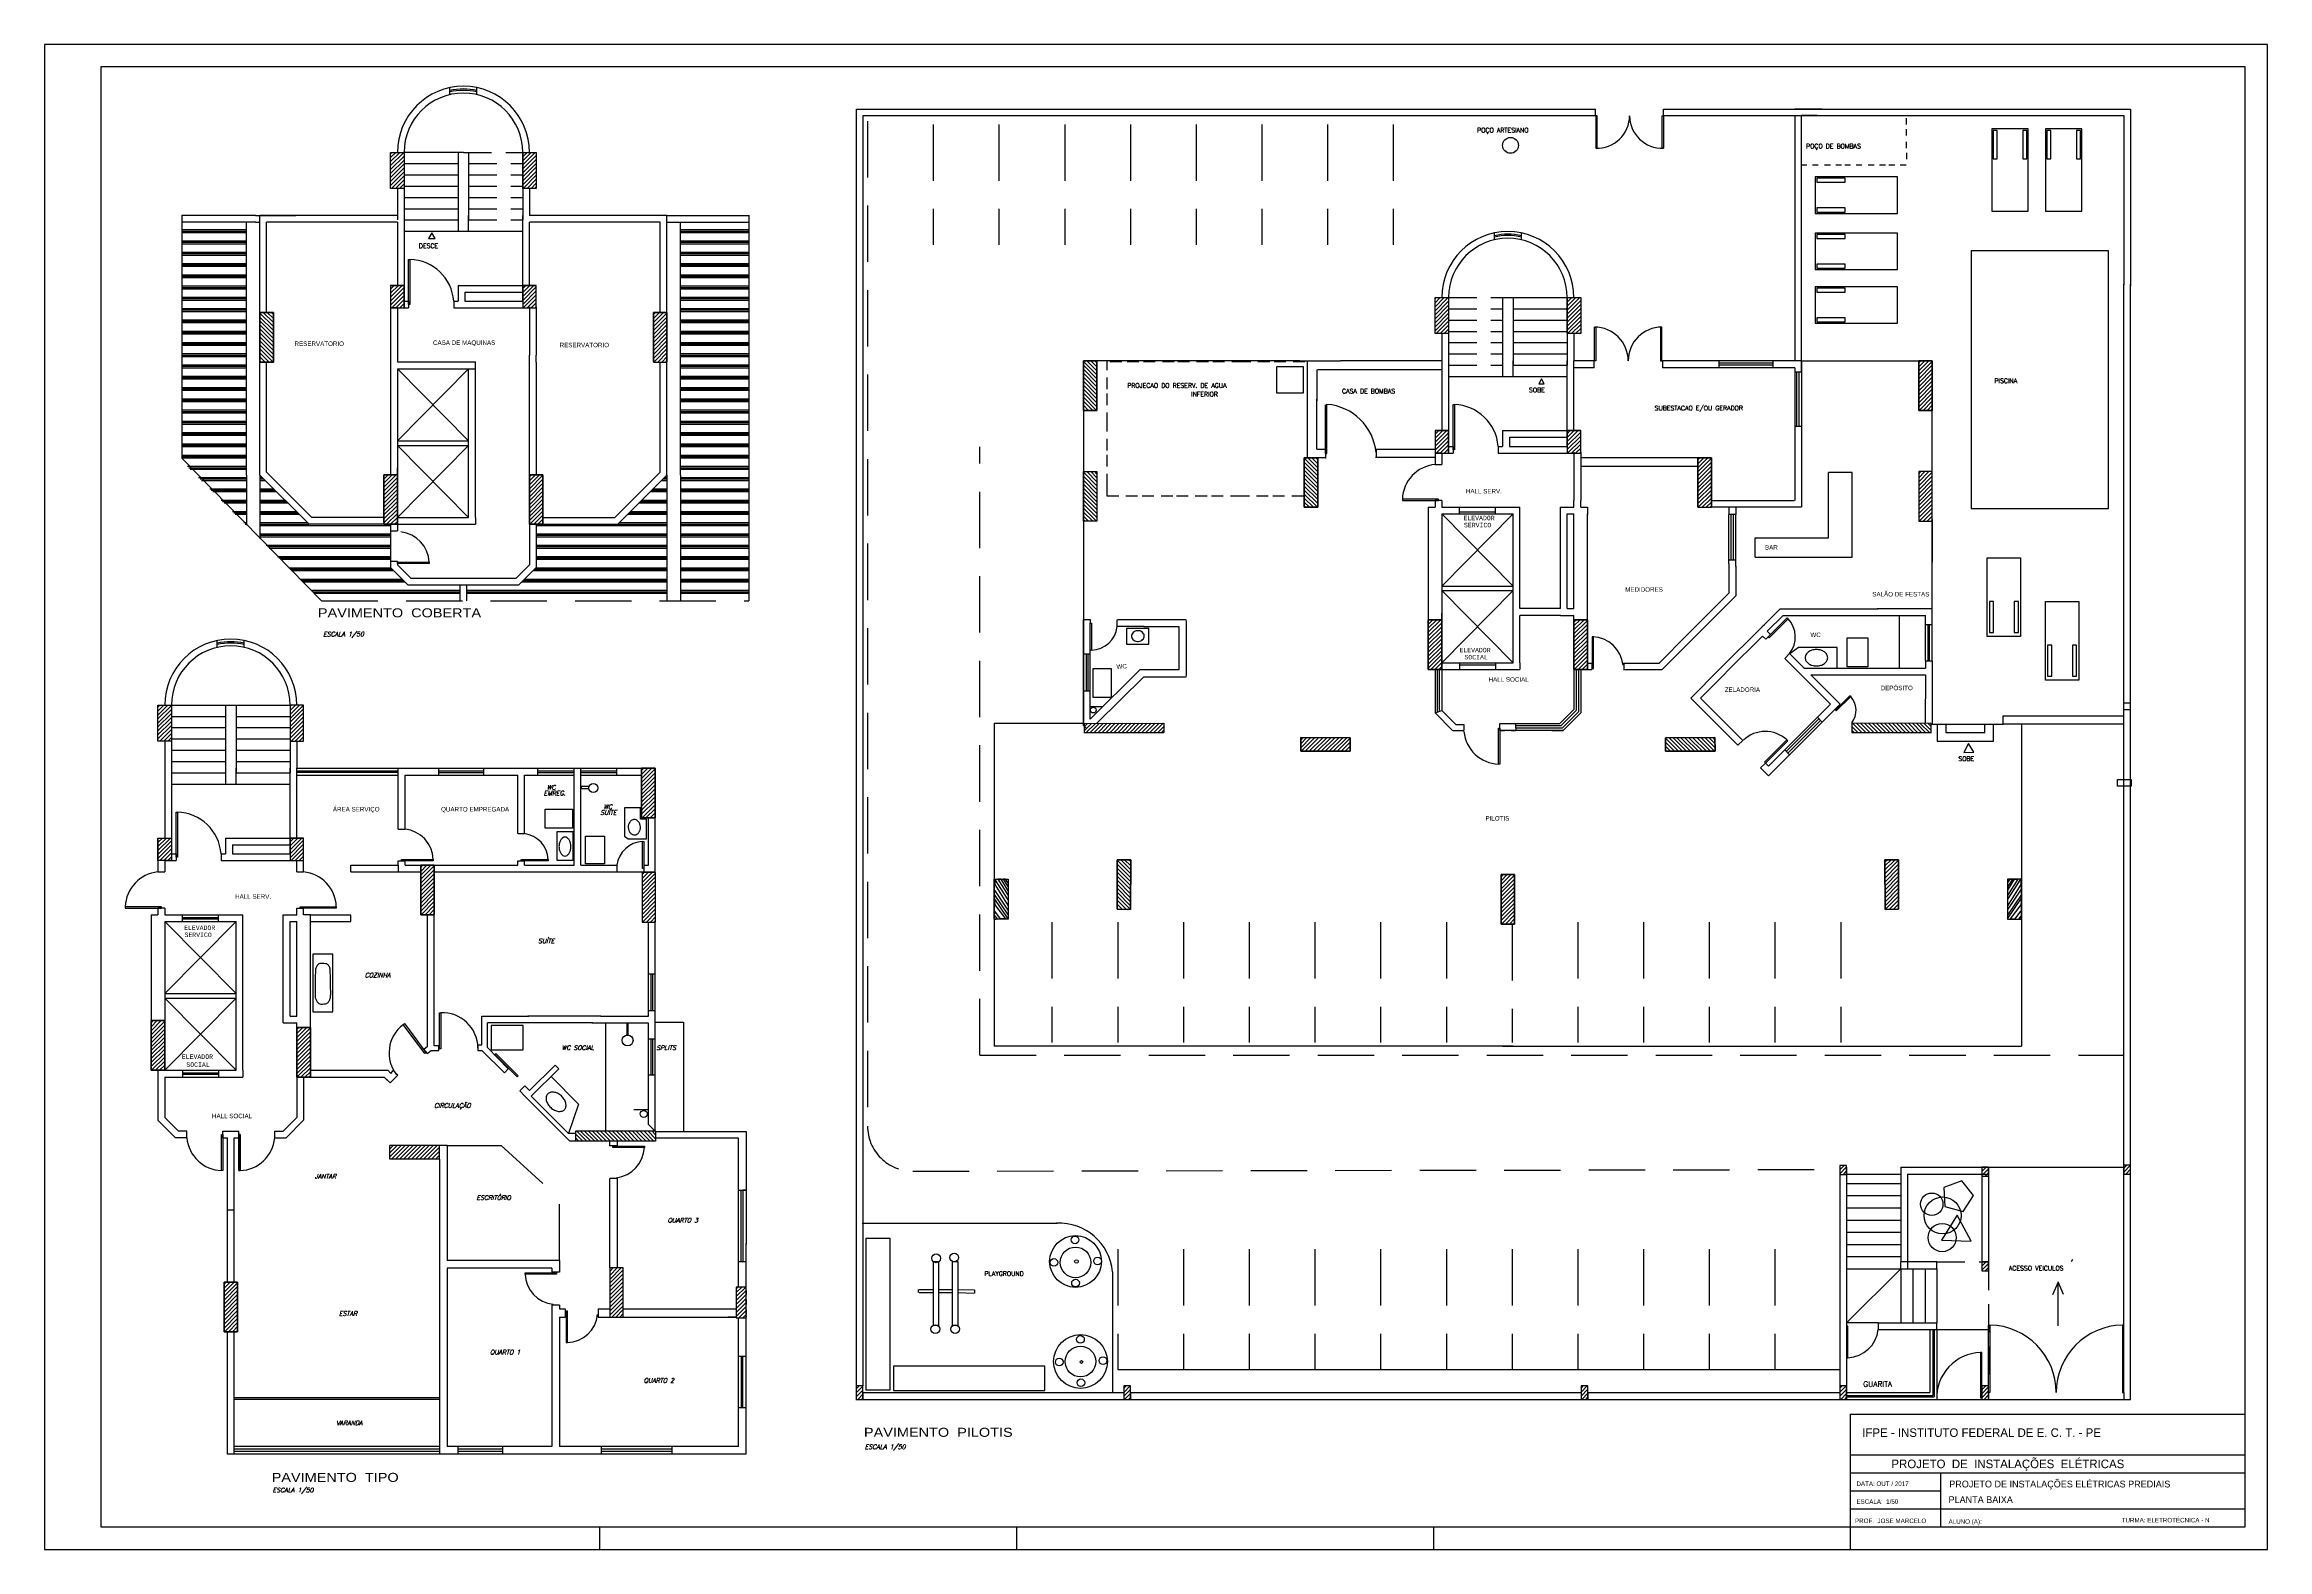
# Model space of a CAD drawing. Extents: x -175055 to -48386, y 10342 to 134050.
# Drawn here: x -84782 to -83795, y 98132 to 98800 of the extents above; entities that cross this region are included whole.
import ezdxf

# ---------------------------------------------------------------- set-up
doc = ezdxf.new("R2010")
doc.units = 0
doc.header["$LTSCALE"] = 50
doc.header["$MEASUREMENT"] = 0
doc.linetypes.add('DASHED2', pattern=[0.375, 0.25, -0.125])
doc.linetypes.add('HIDDENX2', pattern=[0.75, 0.5, -0.25])
doc.layers.get('0').update_dxf_attribs({"linetype": 'CONTINUOUS'})
doc.layers.add('ABE', color=7, linetype='CONTINUOUS')
doc.styles.add('ITALICC', font='italicc', dxfattribs={"height": 4})
doc.styles.add('MONOTXT', font='monotxt', dxfattribs={"height": 158.003165})
doc.styles.add('ROMANS', font='romans', dxfattribs={"height": 12})
doc.styles.add('TECHNIC', font='te______.pfb', dxfattribs={"width": 1.2, "height": 30})

# ---------------------------------------------------------------- blocks, each defined once
blk = doc.blocks.new('*X13')
at = {"color": 0}
for p, q in [((-1323.9, -519.6), (-1314.3, -510)), ((-1323.9, -510.7), (-1323.2, -510)), ((-1323.9, -528.4), (-1308.9, -513.4)), ((-1316.7, -530), (-1308.9, -522.2))]:
    blk.add_line(p, q, dxfattribs=at)
blk = doc.blocks.new('*X14')
at = {"color": 0}
for p, q in [((-1008.9, -301.8), (-1002.1, -295)), ((-1008.9, -310.6), (-993.9, -295.6)), ((-1004.4, -315), (-993.9, -304.5)), ((-995.6, -315), (-993.9, -313.3))]:
    blk.add_line(p, q, dxfattribs=at)
blk = doc.blocks.new('*X12')
at = {"color": 0}
for p, q in [((-1323.9, -793.6), (-1315.3, -785)), ((-1323.9, -802.4), (-1308.9, -787.4)), ((-1323.9, -811.2), (-1308.9, -796.2)), ((-1318.8, -815), (-1308.9, -805.1)), ((-1310, -815), (-1308.9, -813.9))]:
    blk.add_line(p, q, dxfattribs=at)
blk = doc.blocks.new('*X11')
at = {"color": 0}
for p, q in [((-1638.9, -799.2), (-1624.7, -785)), ((-1638.9, -790.4), (-1633.5, -785)), ((-1638.9, -808), (-1623.9, -793)), ((-1637, -815), (-1623.9, -801.9)), ((-1628.2, -815), (-1623.9, -810.7))]:
    blk.add_line(p, q, dxfattribs=at)
blk = doc.blocks.new('*X10')
at = {"color": 0}
for p, q in [((-2213, -798.7), (-2199.2, -785)), ((-2213, -789.9), (-2208.1, -785)), ((-2213, -807.6), (-2198, -792.6)), ((-2211.5, -815), (-2198, -801.4)), ((-2202.7, -815), (-2198, -810.3))]:
    blk.add_line(p, q, dxfattribs=at)
blk = doc.blocks.new('*X9')
at = {"color": 0}
for p, q in [((-2903, -799.3), (-2888.6, -785)), ((-2903, -790.5), (-2897.5, -785)), ((-2903, -808.1), (-2888, -793.1)), ((-2901, -815), (-2888, -802)), ((-2892.1, -815), (-2888, -810.8))]:
    blk.add_line(p, q, dxfattribs=at)
blk = doc.blocks.new('*X8')
at = {"color": 0}
for p, q in [((-3496.4, -791.7), (-3489.7, -785)), ((-3496.4, -800.6), (-3481.4, -785.6)), ((-3496.4, -809.4), (-3481.4, -794.4)), ((-3493.2, -815), (-3481.4, -803.2)), ((-3484.3, -815), (-3481.4, -812.1))]:
    blk.add_line(p, q, dxfattribs=at)
blk = doc.blocks.new('*X7')
at = {"color": 0}
for p, q in [((-1509.9, 1239), (-1483.9, 1265)), ((-1509.9, 1247.9), (-1492.7, 1265)), ((-1509.9, 1256.7), (-1501.6, 1265)), ((-1509.9, 1230.2), (-1479.9, 1260.2)), ((-1509.9, 1221.3), (-1479.9, 1251.3)), ((-1507.4, 1215), (-1479.9, 1242.5)), ((-1498.5, 1215), (-1479.9, 1233.7)), ((-1216.7, 1258.1), (-1209.9, 1265)), ((-1216.7, 1249.3), (-1201, 1265)), ((-1216.7, 1240.4), (-1192.2, 1265)), ((-1216.7, 1231.6), (-1186.7, 1261.6)), ((-1216.7, 1222.8), (-1186.7, 1252.8)), ((-1215.7, 1215), (-1186.7, 1243.9)), ((-1206.8, 1215), (-1186.7, 1235.1)), ((-1489.7, 1215), (-1479.9, 1224.8)), ((-1480.8, 1215), (-1479.9, 1216)), ((-1198, 1215), (-1186.7, 1226.3)), ((-1189.2, 1215), (-1186.7, 1217.4))]:
    blk.add_line(p, q, dxfattribs=at)
blk = doc.blocks.new('*X6')
at = {"color": 0}
for p, q in [((-1509.9, 1530.7), (-1480.6, 1560)), ((-1509.9, 1539.5), (-1489.4, 1560)), ((-1509.9, 1548.4), (-1498.2, 1560)), ((-1509.9, 1557.2), (-1507.1, 1560)), ((-1509.9, 1521.9), (-1479.9, 1551.9)), ((-1509.9, 1513), (-1479.9, 1543)), ((-1509.9, 1504.2), (-1479.9, 1534.2)), ((-1216.7, 1558.6), (-1215.4, 1560)), ((-1216.7, 1549.8), (-1206.6, 1560)), ((-1216.7, 1541), (-1197.7, 1560)), ((-1216.7, 1532.1), (-1188.9, 1560)), ((-1216.7, 1523.3), (-1186.7, 1553.3)), ((-1216.7, 1514.5), (-1186.7, 1544.5)), ((-1216.7, 1505.6), (-1186.7, 1535.6)), ((-1509.9, 1495.3), (-1479.9, 1525.3)), ((-1509.9, 1486.5), (-1479.9, 1516.5)), ((-1507.5, 1480), (-1479.9, 1507.7)), ((-1498.7, 1480), (-1479.9, 1498.8)), ((-1489.8, 1480), (-1479.9, 1490)), ((-1481, 1480), (-1479.9, 1481.2)), ((-1216.7, 1496.8), (-1186.7, 1526.8)), ((-1216.7, 1487.9), (-1186.7, 1517.9)), ((-1215.8, 1480), (-1186.7, 1509.1)), ((-1207, 1480), (-1186.7, 1500.3)), ((-1198.2, 1480), (-1186.7, 1491.4)), ((-1189.3, 1480), (-1186.7, 1482.6))]:
    blk.add_line(p, q, dxfattribs=at)
blk = doc.blocks.new('*X3')
at = {"color": 0}
for p, q in [((-1524.9, 817.4), (-1497.3, 845)), ((-1524.9, 826.3), (-1506.1, 845)), ((-1524.9, 835.1), (-1515, 845)), ((-1524.9, 843.9), (-1523.8, 845)), ((-1524.9, 808.6), (-1494.9, 838.6)), ((-1524.9, 799.8), (-1494.9, 829.8)), ((-1524.9, 790.9), (-1494.9, 820.9)), ((-1524.9, 782.1), (-1494.9, 812.1)), ((-1524.9, 773.2), (-1494.9, 803.2)), ((-1524.9, 764.4), (-1494.9, 794.4)), ((-1524.9, 755.6), (-1494.9, 785.6)), ((-1524.9, 746.7), (-1494.9, 776.7)), ((-1524.9, 737.9), (-1494.9, 767.9)), ((-1518.9, 735), (-1494.9, 759)), ((-1510.1, 735), (-1494.9, 750.2)), ((-1501.2, 735), (-1494.9, 741.4))]:
    blk.add_line(p, q, dxfattribs=at)
blk = doc.blocks.new('*X1')
at = {"color": 0}
for p, q in [((425, 1600.6), (447.4, 1623)), ((425, 1609.4), (438.6, 1623)), ((425, 1618.3), (429.7, 1623)), ((425, 1591.7), (455, 1621.7)), ((425, 1582.9), (455, 1612.9)), ((425, 1574.1), (455, 1604.1)), ((425, 1565.2), (455, 1595.2)), ((425, 1556.4), (455, 1586.4)), ((425, 1547.6), (455, 1577.6)), ((425, 1538.7), (455, 1568.7)), ((425, 1529.9), (455, 1559.9)), ((425, 1521), (455, 1551)), ((425.8, 1513), (455, 1542.2)), ((434.6, 1513), (455, 1533.4)), ((443.5, 1513), (455, 1524.5)), ((452.3, 1513), (455, 1515.7))]:
    blk.add_line(p, q, dxfattribs=at)
blk = doc.blocks.new('*X2')
at = {"color": 0}
for p, q in [((812.5, 716.2), (812.5, 723.5)), ((818.7, 709.9), (818.7, 729.7)), ((825, 703.7), (825, 733.7)), ((831.2, 697.4), (831.2, 727.4)), ((837.5, 691.2), (837.5, 721.2)), ((843.7, 684.9), (843.7, 714.9)), ((850, 678.7), (850, 708.7)), ((856.2, 672.4), (856.2, 702.4)), ((862.5, 666.2), (862.5, 696.2)), ((868.7, 659.9), (868.7, 689.9)), ((875, 653.7), (875, 683.7)), ((881.2, 647.4), (881.2, 677.4)), ((887.5, 641.2), (887.5, 671.2)), ((893.7, 634.9), (893.7, 664.9)), ((900, 628.7), (900, 658.7)), ((906.2, 622.4), (906.2, 652.4)), ((912.5, 616.2), (912.5, 646.2)), ((918.7, 609.9), (918.7, 639.9)), ((925, 603.7), (925, 633.7)), ((931.2, 597.4), (931.2, 627.4)), ((937.5, 599.3), (937.5, 621.2)), ((943.7, 605.5), (943.7, 614.9))]:
    blk.add_line(p, q, dxfattribs=at)
blk = doc.blocks.new('*X23')
at = {"color": 0}
for p, q in [((-159.1, 1237.5), (-131.5, 1265)), ((-159.1, 1246.3), (-140.4, 1265)), ((-159.1, 1255.2), (-149.2, 1265)), ((-159.1, 1264), (-158.1, 1265)), ((-159.1, 1228.6), (-129.1, 1258.6)), ((-159.1, 1219.8), (-129.1, 1249.8)), ((-155, 1215), (-129.1, 1241)), ((134.1, 1256.6), (142.5, 1265)), ((134.1, 1247.7), (151.3, 1265)), ((134.1, 1238.9), (160.1, 1265)), ((134.1, 1230.1), (164.1, 1260.1)), ((134.1, 1221.2), (164.1, 1251.2)), ((136.7, 1215), (164.1, 1242.4)), ((145.5, 1215), (164.1, 1233.6)), ((-146.2, 1215), (-129.1, 1232.1)), ((-137.3, 1215), (-129.1, 1223.3)), ((154.3, 1215), (164.1, 1224.7)), ((163.2, 1215), (164.1, 1215.9))]:
    blk.add_line(p, q, dxfattribs=at)
blk = doc.blocks.new('*X22')
at = {"color": 0}
for p, q in [((-159.1, 1538), (-137.1, 1560)), ((-159.1, 1546.8), (-145.9, 1560)), ((-159.1, 1555.7), (-154.7, 1560)), ((-159.1, 1529.2), (-129.1, 1559.2)), ((-159.1, 1520.3), (-129.1, 1550.3)), ((-159.1, 1511.5), (-129.1, 1541.5)), ((-159.1, 1502.6), (-129.1, 1532.6)), ((134.1, 1557.1), (136.9, 1560)), ((134.1, 1548.3), (145.8, 1560)), ((134.1, 1539.4), (154.6, 1560)), ((134.1, 1530.6), (163.5, 1560)), ((134.1, 1521.8), (164.1, 1551.8)), ((134.1, 1512.9), (164.1, 1542.9)), ((134.1, 1504.1), (164.1, 1534.1)), ((-159.1, 1493.8), (-129.1, 1523.8)), ((-159.1, 1485), (-129.1, 1515)), ((-155.2, 1480), (-129.1, 1506.1)), ((-146.3, 1480), (-129.1, 1497.3)), ((-137.5, 1480), (-129.1, 1488.5)), ((134.1, 1495.2), (164.1, 1525.2)), ((134.1, 1486.4), (164.1, 1516.4)), ((136.5, 1480), (164.1, 1507.6)), ((145.3, 1480), (164.1, 1498.7)), ((154.2, 1480), (164.1, 1489.9)), ((163, 1480), (164.1, 1481))]:
    blk.add_line(p, q, dxfattribs=at)
blk = doc.blocks.new('*X20')
at = {"color": 0}
for p, q in [((425, 1600.6), (447.4, 1623)), ((425, 1609.4), (438.6, 1623)), ((425, 1618.3), (429.7, 1623)), ((425, 1591.7), (455, 1621.7)), ((425, 1582.9), (455, 1612.9)), ((425, 1574.1), (455, 1604.1)), ((425, 1565.2), (455, 1595.2)), ((425, 1556.4), (455, 1586.4)), ((425, 1547.6), (455, 1577.6)), ((425, 1538.7), (455, 1568.7)), ((425, 1529.9), (455, 1559.9)), ((425, 1521), (455, 1551)), ((425.8, 1513), (455, 1542.2)), ((434.6, 1513), (455, 1533.4)), ((443.5, 1513), (455, 1524.5)), ((452.3, 1513), (455, 1515.7))]:
    blk.add_line(p, q, dxfattribs=at)
blk = doc.blocks.new('*X29')
at = {"color": 0}
for p, q in [((-2519, -592.2), (-2497.9, -571)), ((-2519, -583.3), (-2506.7, -571)), ((-2519, -574.5), (-2515.5, -571)), ((-2519, -601), (-2497, -579)), ((-2519, -609.8), (-2497, -587.8)), ((-2519, -618.7), (-2497, -596.7)), ((-2519, -627.5), (-2497, -605.5)), ((-2519, -636.4), (-2497, -614.4)), ((-2512.8, -639), (-2497, -623.2)), ((-2504, -639), (-2497, -632))]:
    blk.add_line(p, q, dxfattribs=at)
blk = doc.blocks.new('*X26')
at = {"color": 0}
for p, q in [((425, 1600.6), (447.4, 1623)), ((425, 1609.4), (438.6, 1623)), ((425, 1618.3), (429.7, 1623)), ((425, 1591.7), (455, 1621.7)), ((425, 1582.9), (455, 1612.9)), ((425, 1574.1), (455, 1604.1)), ((425, 1565.2), (455, 1595.2)), ((425, 1556.4), (455, 1586.4)), ((425, 1547.6), (455, 1577.6)), ((425, 1538.7), (455, 1568.7)), ((425, 1529.9), (455, 1559.9)), ((425, 1521), (455, 1551)), ((425.8, 1513), (455, 1542.2)), ((434.6, 1513), (455, 1533.4)), ((443.5, 1513), (455, 1524.5)), ((452.3, 1513), (455, 1515.7))]:
    blk.add_line(p, q, dxfattribs=at)
blk = doc.blocks.new('*X27')
at = {"color": 0}
for p, q in [((812.5, 716.2), (812.5, 723.5)), ((818.7, 709.9), (818.7, 729.7)), ((825, 703.7), (825, 733.7)), ((831.2, 697.4), (831.2, 727.4)), ((837.5, 691.2), (837.5, 721.2)), ((843.7, 684.9), (843.7, 714.9)), ((850, 678.7), (850, 708.7)), ((856.2, 672.4), (856.2, 702.4)), ((862.5, 666.2), (862.5, 696.2)), ((868.7, 659.9), (868.7, 689.9)), ((875, 653.7), (875, 683.7)), ((881.2, 647.4), (881.2, 677.4)), ((887.5, 641.2), (887.5, 671.2)), ((893.7, 634.9), (893.7, 664.9)), ((900, 628.7), (900, 658.7)), ((906.2, 622.4), (906.2, 652.4)), ((912.5, 616.2), (912.5, 646.2)), ((918.7, 609.9), (918.7, 639.9)), ((925, 603.7), (925, 633.7)), ((931.2, 597.4), (931.2, 627.4)), ((937.5, 599.3), (937.5, 621.2)), ((943.7, 605.5), (943.7, 614.9))]:
    blk.add_line(p, q, dxfattribs=at)
blk = doc.blocks.new('*X28')
at = {"color": 0}
for p, q in [((-3287.6, -282.4), (-3262.2, -257)), ((-3287.6, -273.5), (-3271.1, -257)), ((-3287.6, -264.7), (-3279.9, -257)), ((-3283.4, -287), (-3253.4, -257)), ((-3274.6, -287), (-3244.6, -257)), ((-3265.7, -287), (-3235.7, -257)), ((-3256.9, -287), (-3226.9, -257)), ((-3248, -287), (-3218, -257)), ((-3239.2, -287), (-3209.2, -257)), ((-3230.4, -287), (-3200.4, -257)), ((-3221.5, -287), (-3191.5, -257)), ((-3212.7, -287), (-3182.7, -257)), ((-3203.8, -287), (-3177.6, -260.8)), ((-3195, -287), (-3177.6, -269.6)), ((-3186.2, -287), (-3177.6, -278.4))]:
    blk.add_line(p, q, dxfattribs=at)
blk = doc.blocks.new('*X24')
at = {"color": 0}
for p, q in [((-1509.9, 1530.7), (-1480.6, 1560)), ((-1509.9, 1539.5), (-1489.4, 1560)), ((-1509.9, 1548.4), (-1498.2, 1560)), ((-1509.9, 1557.2), (-1507.1, 1560)), ((-1509.9, 1521.9), (-1479.9, 1551.9)), ((-1509.9, 1513), (-1479.9, 1543)), ((-1509.9, 1504.2), (-1479.9, 1534.2)), ((-1216.7, 1558.6), (-1215.4, 1560)), ((-1216.7, 1549.8), (-1206.6, 1560)), ((-1216.7, 1541), (-1197.7, 1560)), ((-1216.7, 1532.1), (-1188.9, 1560)), ((-1216.7, 1523.3), (-1186.7, 1553.3)), ((-1216.7, 1514.5), (-1186.7, 1544.5)), ((-1216.7, 1505.6), (-1186.7, 1535.6)), ((-1509.9, 1495.3), (-1479.9, 1525.3)), ((-1509.9, 1486.5), (-1479.9, 1516.5)), ((-1507.5, 1480), (-1479.9, 1507.7)), ((-1498.7, 1480), (-1479.9, 1498.8)), ((-1489.8, 1480), (-1479.9, 1490)), ((-1481, 1480), (-1479.9, 1481.2)), ((-1216.7, 1496.8), (-1186.7, 1526.8)), ((-1216.7, 1487.9), (-1186.7, 1517.9)), ((-1215.8, 1480), (-1186.7, 1509.1)), ((-1207, 1480), (-1186.7, 1500.3)), ((-1198.2, 1480), (-1186.7, 1491.4)), ((-1189.3, 1480), (-1186.7, 1482.6))]:
    blk.add_line(p, q, dxfattribs=at)
blk = doc.blocks.new('*X25')
at = {"color": 0}
for p, q in [((-1509.9, 1239), (-1483.9, 1265)), ((-1509.9, 1247.9), (-1492.7, 1265)), ((-1509.9, 1256.7), (-1501.6, 1265)), ((-1509.9, 1230.2), (-1479.9, 1260.2)), ((-1509.9, 1221.3), (-1479.9, 1251.3)), ((-1507.4, 1215), (-1479.9, 1242.5)), ((-1498.5, 1215), (-1479.9, 1233.7)), ((-1216.7, 1258.1), (-1209.9, 1265)), ((-1216.7, 1249.3), (-1201, 1265)), ((-1216.7, 1240.4), (-1192.2, 1265)), ((-1216.7, 1231.6), (-1186.7, 1261.6)), ((-1216.7, 1222.8), (-1186.7, 1252.8)), ((-1215.7, 1215), (-1186.7, 1243.9)), ((-1206.8, 1215), (-1186.7, 1235.1)), ((-1489.7, 1215), (-1479.9, 1224.8)), ((-1480.8, 1215), (-1479.9, 1216)), ((-1198, 1215), (-1186.7, 1226.3)), ((-1189.2, 1215), (-1186.7, 1217.4))]:
    blk.add_line(p, q, dxfattribs=at)
blk = doc.blocks.new('*X21')
at = {"color": 0}
for p, q in [((-1524.9, 817.4), (-1497.3, 845)), ((-1524.9, 826.3), (-1506.1, 845)), ((-1524.9, 835.1), (-1515, 845)), ((-1524.9, 843.9), (-1523.8, 845)), ((-1524.9, 808.6), (-1494.9, 838.6)), ((-1524.9, 799.8), (-1494.9, 829.8)), ((-1524.9, 790.9), (-1494.9, 820.9)), ((-1524.9, 782.1), (-1494.9, 812.1)), ((-1524.9, 773.2), (-1494.9, 803.2)), ((-1524.9, 764.4), (-1494.9, 794.4)), ((-1524.9, 755.6), (-1494.9, 785.6)), ((-1524.9, 746.7), (-1494.9, 776.7)), ((-1524.9, 737.9), (-1494.9, 767.9)), ((-1518.9, 735), (-1494.9, 759)), ((-1510.1, 735), (-1494.9, 750.2)), ((-1501.2, 735), (-1494.9, 741.4))]:
    blk.add_line(p, q, dxfattribs=at)

msp = doc.modelspace()

# ---------------------------------------------------------------- hatches: boundary and pattern name
at = {"layer": 'ABE', "linetype": 'Continuous'}
h = msp.add_hatch(dxfattribs=at)
h.set_pattern_fill('ANSI31', color=160, scale=10, style=0)
h.set_pattern_definition([(45, (-83970.284, 98333.1818), (-0.8838835, 0.8838835), [])])
h.paths.add_polyline_path([(-84530.75, 98234.97), (-84524.75, 98234.97), (-84524.75, 98256.97), (-84530.75, 98256.97)])

# ---------------------------------------------------------------- linework, layer by layer
at = {"layer": 'ABE', "color": 0}
for p, q in [((-84781.58, 98799.66), (-84781.58, 98131.91)), ((-83795.15, 98799.66), (-84781.58, 98799.66)), ((-83795.15, 98131.91), (-83795.15, 98799.66)), ((-84535.15, 98131.91), (-84535.15, 98141.91)), ((-84350.15, 98131.91), (-84350.15, 98141.91)), ((-84165.15, 98131.91), (-84165.15, 98141.91)), ((-84781.58, 98131.91), (-83795.15, 98131.91))]:
    msp.add_line(p, q, dxfattribs=at)
at = {"layer": 'ABE', "color": 6}
for p, q in [((-84756.58, 98789.66), (-84756.58, 98141.91)), ((-83805.15, 98789.66), (-84756.58, 98789.66)), ((-83805.15, 98141.91), (-83805.15, 98789.66)), ((-83980.15, 98131.91), (-83980.15, 98191.91)), ((-83980.15, 98191.91), (-83805.15, 98191.91)), ((-84756.58, 98141.91), (-83805.15, 98141.91))]:
    msp.add_line(p, q, dxfattribs=at)
at = {"layer": 'ABE', "color": 160}
for p, q in [((-84601.68, 98777.41), (-84601.68, 98780.48)), ((-84589.68, 98777.41), (-84589.68, 98780.48)), ((-84595.68, 98751.79), (-84622.33, 98751.79)), ((-84621.99, 98751.79), (-84621.99, 98721.79)), ((-84597.99, 98751.79), (-84597.99, 98721.79)), ((-84593.37, 98751.79), (-84593.37, 98746.79)), ((-84569.37, 98751.79), (-84569.37, 98746.79)), ((-84621.99, 98746.79), (-84597.99, 98746.79)), ((-84621.99, 98741.79), (-84597.99, 98741.79)), ((-84593.37, 98746.79), (-84593.37, 98721.79)), ((-84569.37, 98746.79), (-84569.37, 98721.79)), ((-84624.99, 98735.79), (-84624.99, 98721.79)), ((-84621.99, 98736.79), (-84597.99, 98736.79)), ((-84621.99, 98731.79), (-84597.99, 98731.79)), ((-84566.37, 98735.79), (-84566.37, 98723.75)), ((-84687.99, 98723.75), (-84720.69, 98723.75)), ((-84720.64, 98723.9), (-84720.64, 98616.1)), ((-84687.99, 98723.75), (-84669.99, 98723.75)), ((-84624.99, 98723.75), (-84685.99, 98723.75)), ((-84685.99, 98608.62), (-84685.99, 98723.75)), ((-84621.99, 98726.79), (-84597.99, 98726.79)), ((-84621.99, 98723.75), (-84621.99, 98685.79)), ((-84621.99, 98721.79), (-84597.99, 98721.79)), ((-84597.99, 98723.75), (-84597.99, 98716.79)), ((-84593.37, 98716.79), (-84593.37, 98723.75)), ((-84569.37, 98685.79), (-84569.37, 98723.75)), ((-84505.37, 98723.75), (-84566.37, 98723.75)), ((-84505.37, 98723.75), (-84469.17, 98723.75)), ((-84505.37, 98655.75), (-84505.37, 98723.75)), ((-84469.04, 98723.9), (-84469.04, 98552.83)), ((-84687.99, 98720.75), (-84720.69, 98720.75)), ((-84720.69, 98717.5), (-84691.99, 98717.5)), ((-84720.69, 98716.88), (-84691.99, 98716.88)), ((-84720.69, 98716.25), (-84691.99, 98716.25)), ((-84720.69, 98712.5), (-84691.99, 98712.5)), ((-84720.69, 98711.88), (-84691.99, 98711.88)), ((-84691.99, 98608.62), (-84691.99, 98720.75)), ((-84687.99, 98720.75), (-84685.99, 98720.75)), ((-84687.99, 98720.75), (-84687.99, 98720.75)), ((-84682.99, 98680.75), (-84682.99, 98720.75)), ((-84624.99, 98720.75), (-84682.99, 98720.75)), ((-84624.99, 98720.75), (-84624.99, 98692.79)), ((-84621.99, 98716.79), (-84569.37, 98716.79)), ((-84566.37, 98692.79), (-84566.37, 98720.75)), ((-84508.37, 98720.75), (-84566.37, 98720.75)), ((-84508.37, 98680.75), (-84508.37, 98720.75)), ((-84505.37, 98720.75), (-84469.17, 98720.75)), ((-84499.37, 98655.75), (-84499.37, 98720.75)), ((-84499.37, 98717.5), (-84469.17, 98717.5)), ((-84499.37, 98716.88), (-84469.17, 98716.88)), ((-84499.37, 98716.25), (-84469.17, 98716.25)), ((-84499.37, 98712.5), (-84469.17, 98712.5)), ((-84499.37, 98711.88), (-84469.17, 98711.88)), ((-84720.69, 98711.25), (-84691.99, 98711.25)), ((-84720.69, 98707.5), (-84691.99, 98707.5)), ((-84720.69, 98706.88), (-84691.99, 98706.88)), ((-84720.69, 98706.25), (-84691.99, 98706.25)), ((-84720.69, 98702.5), (-84691.99, 98702.5)), ((-84499.37, 98711.25), (-84469.17, 98711.25)), ((-84499.37, 98707.5), (-84469.17, 98707.5)), ((-84499.37, 98706.88), (-84469.17, 98706.88)), ((-84499.37, 98706.25), (-84469.17, 98706.25)), ((-84499.37, 98702.5), (-84469.17, 98702.5)), ((-84720.69, 98701.88), (-84691.99, 98701.88)), ((-84720.69, 98701.25), (-84691.99, 98701.25)), ((-84720.69, 98697.5), (-84691.99, 98697.5)), ((-84720.69, 98696.88), (-84691.99, 98696.88)), ((-84720.69, 98696.25), (-84691.99, 98696.25)), ((-84720.69, 98692.5), (-84691.99, 98692.5)), ((-84627.99, 98692.79), (-84621.99, 98692.79)), ((-84627.99, 98692.79), (-84627.99, 98658.79)), ((-84597.99, 98692.79), (-84597.99, 98685.79)), ((-84597.99, 98692.79), (-84563.37, 98692.79)), ((-84499.37, 98701.88), (-84469.17, 98701.88)), ((-84499.37, 98701.25), (-84469.17, 98701.25)), ((-84499.37, 98697.5), (-84469.17, 98697.5)), ((-84499.37, 98696.88), (-84469.17, 98696.88)), ((-84499.37, 98696.25), (-84469.17, 98696.25)), ((-84499.37, 98692.5), (-84469.17, 98692.5)), ((-84720.69, 98691.88), (-84691.99, 98691.88)), ((-84720.69, 98691.25), (-84691.99, 98691.25)), ((-84720.69, 98687.5), (-84691.99, 98687.5)), ((-84720.69, 98686.88), (-84691.99, 98686.88)), ((-84720.69, 98686.25), (-84691.99, 98686.25)), ((-84720.69, 98682.5), (-84691.99, 98682.5)), ((-84624.99, 98682.79), (-84627.99, 98682.79)), ((-84624.99, 98682.79), (-84624.99, 98677.75)), ((-84624.99, 98682.79), (-84624.99, 98658.79)), ((-84624.99, 98682.79), (-84619.99, 98682.79)), ((-84621.99, 98685.79), (-84619.99, 98685.79)), ((-84621.99, 98685.79), (-84621.99, 98682.79)), ((-84619.99, 98685.79), (-84619.99, 98682.79)), ((-84599.99, 98685.79), (-84597.99, 98685.79)), ((-84599.99, 98685.79), (-84599.99, 98682.79)), ((-84599.99, 98682.79), (-84566.37, 98682.79)), ((-84594.99, 98689.79), (-84594.99, 98685.79)), ((-84594.99, 98689.79), (-84569.37, 98689.79)), ((-84594.99, 98685.79), (-84569.37, 98685.79)), ((-84594.99, 98685.79), (-84569.37, 98685.79)), ((-84569.37, 98685.79), (-84569.37, 98682.79)), ((-84566.37, 98683.27), (-84566.37, 98661.75)), ((-84566.37, 98682.79), (-84563.37, 98682.79)), ((-84563.37, 98683.27), (-84563.37, 98661.75)), ((-84499.37, 98691.88), (-84469.17, 98691.88)), ((-84499.37, 98691.25), (-84469.17, 98691.25)), ((-84499.37, 98687.5), (-84469.17, 98687.5)), ((-84499.37, 98686.88), (-84469.17, 98686.88)), ((-84499.37, 98686.25), (-84469.17, 98686.25)), ((-84499.37, 98682.5), (-84469.17, 98682.5)), ((-84720.69, 98681.88), (-84691.99, 98681.88)), ((-84720.69, 98681.25), (-84691.99, 98681.25)), ((-84720.69, 98677.5), (-84691.99, 98677.5)), ((-84720.69, 98676.88), (-84691.99, 98676.88)), ((-84720.69, 98676.25), (-84691.99, 98676.25)), ((-84720.69, 98672.5), (-84691.99, 98672.5)), ((-84685.99, 98680.75), (-84679.99, 98680.75)), ((-84685.99, 98680.75), (-84679.99, 98680.75)), ((-84685.99, 98677.75), (-84685.99, 98680.75)), ((-84685.99, 98658.75), (-84685.99, 98680.75)), ((-84685.99, 98658.75), (-84685.99, 98680.75)), ((-84679.99, 98680.75), (-84679.99, 98658.75)), ((-84679.99, 98680.75), (-84679.99, 98658.75)), ((-84505.37, 98680.75), (-84511.37, 98680.75)), ((-84505.37, 98680.75), (-84511.37, 98680.75)), ((-84511.37, 98680.75), (-84505.37, 98680.75)), ((-84511.37, 98680.75), (-84511.37, 98658.75)), ((-84511.37, 98680.75), (-84511.37, 98658.79)), ((-84511.37, 98658.79), (-84511.37, 98680.75)), ((-84505.37, 98677.75), (-84505.37, 98680.75)), ((-84505.37, 98658.75), (-84505.37, 98680.75)), ((-84505.37, 98658.75), (-84505.37, 98680.75)), ((-84505.37, 98680.75), (-84505.37, 98658.79)), ((-84505.37, 98658.75), (-84505.37, 98677.75)), ((-84499.37, 98681.88), (-84469.17, 98681.88)), ((-84499.37, 98681.25), (-84469.17, 98681.25)), ((-84499.37, 98677.5), (-84469.17, 98677.5)), ((-84499.37, 98676.88), (-84469.17, 98676.88)), ((-84499.37, 98676.25), (-84469.17, 98676.25)), ((-84499.37, 98672.5), (-84469.17, 98672.5)), ((-84720.69, 98671.88), (-84691.99, 98671.88)), ((-84720.69, 98671.25), (-84691.99, 98671.25)), ((-84720.69, 98667.5), (-84691.99, 98667.5)), ((-84720.69, 98666.88), (-84691.99, 98666.88)), ((-84720.69, 98666.25), (-84691.99, 98666.25)), ((-84720.69, 98662.5), (-84691.99, 98662.5)), ((-84499.37, 98671.88), (-84469.17, 98671.88)), ((-84499.37, 98671.25), (-84469.17, 98671.25)), ((-84499.37, 98667.5), (-84469.17, 98667.5)), ((-84499.37, 98666.88), (-84469.17, 98666.88)), ((-84499.37, 98666.25), (-84469.17, 98666.25)), ((-84499.37, 98662.5), (-84469.17, 98662.5)), ((-84720.69, 98661.88), (-84691.99, 98661.88)), ((-84720.69, 98661.25), (-84691.99, 98661.25)), ((-84720.69, 98657.5), (-84691.99, 98657.5)), ((-84720.69, 98656.88), (-84691.99, 98656.88)), ((-84720.69, 98656.25), (-84691.99, 98656.25)), ((-84679.99, 98658.75), (-84685.99, 98658.75)), ((-84679.99, 98658.75), (-84685.99, 98658.75)), ((-84682.99, 98609.86), (-84682.99, 98658.75)), ((-84682.99, 98609.86), (-84682.99, 98658.75)), ((-84627.99, 98658.79), (-84627.99, 98608.79)), ((-84624.99, 98661.75), (-84624.99, 98661.75)), ((-84624.99, 98658.79), (-84590.37, 98658.79)), ((-84624.99, 98655.79), (-84593.37, 98655.79)), ((-84624.99, 98655.79), (-84593.37, 98623.79)), ((-84624.99, 98623.79), (-84593.37, 98655.79)), ((-84624.99, 98655.79), (-84624.99, 98589.79)), ((-84593.37, 98655.79), (-84590.37, 98655.79)), ((-84593.37, 98589.79), (-84593.37, 98655.79)), ((-84590.37, 98589.79), (-84590.37, 98658.79)), ((-84566.37, 98658.79), (-84566.37, 98661.75)), ((-84566.37, 98608.79), (-84566.37, 98658.79)), ((-84566.37, 98613.79), (-84566.37, 98655.79)), ((-84563.37, 98658.75), (-84563.37, 98661.75)), ((-84563.37, 98658.75), (-84563.37, 98608.79)), ((-84511.37, 98658.75), (-84505.37, 98658.75)), ((-84508.37, 98658.75), (-84508.37, 98658.79)), ((-84508.37, 98655.75), (-84508.37, 98658.75)), ((-84508.37, 98609.86), (-84508.37, 98655.75)), ((-84505.37, 98608.62), (-84505.37, 98655.75)), ((-84499.37, 98661.88), (-84469.17, 98661.88)), ((-84499.37, 98661.25), (-84469.17, 98661.25)), ((-84499.37, 98657.5), (-84469.17, 98657.5)), ((-84499.37, 98656.88), (-84469.17, 98656.88)), ((-84499.37, 98656.25), (-84469.17, 98656.25)), ((-84499.37, 98608.62), (-84499.37, 98655.75)), ((-84720.69, 98652.5), (-84691.99, 98652.5)), ((-84720.69, 98651.88), (-84691.99, 98651.88)), ((-84720.69, 98651.25), (-84691.99, 98651.25)), ((-84720.69, 98647.5), (-84691.99, 98647.5)), ((-84720.69, 98646.88), (-84691.99, 98646.88)), ((-84720.69, 98646.25), (-84691.99, 98646.25)), ((-84499.37, 98652.5), (-84469.17, 98652.5)), ((-84499.37, 98651.88), (-84469.17, 98651.88)), ((-84499.37, 98651.25), (-84469.17, 98651.25)), ((-84499.37, 98647.5), (-84469.17, 98647.5)), ((-84499.37, 98646.88), (-84469.17, 98646.88)), ((-84499.37, 98646.25), (-84469.17, 98646.25)), ((-84720.69, 98642.5), (-84691.99, 98642.5)), ((-84720.69, 98641.88), (-84691.99, 98641.88)), ((-84720.69, 98641.25), (-84691.99, 98641.25)), ((-84720.69, 98637.5), (-84691.99, 98637.5)), ((-84720.69, 98636.88), (-84691.99, 98636.88)), ((-84720.69, 98636.25), (-84691.99, 98636.25)), ((-84499.37, 98642.5), (-84469.17, 98642.5)), ((-84499.37, 98641.88), (-84469.17, 98641.88)), ((-84499.37, 98641.25), (-84469.17, 98641.25)), ((-84499.37, 98637.5), (-84469.17, 98637.5)), ((-84499.37, 98636.88), (-84469.17, 98636.88)), ((-84499.37, 98636.25), (-84469.17, 98636.25)), ((-84720.69, 98632.5), (-84691.99, 98632.5)), ((-84720.69, 98631.88), (-84691.99, 98631.88)), ((-84720.69, 98631.25), (-84691.99, 98631.25)), ((-84720.69, 98627.5), (-84691.99, 98627.5)), ((-84720.69, 98626.88), (-84691.99, 98626.88)), ((-84720.69, 98626.25), (-84691.99, 98626.25)), ((-84624.99, 98623.79), (-84593.37, 98623.79)), ((-84499.37, 98632.5), (-84469.17, 98632.5)), ((-84499.37, 98631.88), (-84469.17, 98631.88)), ((-84499.37, 98631.25), (-84469.17, 98631.25)), ((-84499.37, 98627.5), (-84469.17, 98627.5)), ((-84499.37, 98626.88), (-84469.17, 98626.88)), ((-84499.37, 98626.25), (-84469.17, 98626.25)), ((-84720.69, 98622.5), (-84691.99, 98622.5)), ((-84720.69, 98621.88), (-84691.99, 98621.88)), ((-84720.69, 98621.25), (-84691.99, 98621.25)), ((-84720.69, 98617.5), (-84691.99, 98617.5)), ((-84720.69, 98616.88), (-84691.99, 98616.88)), ((-84720.69, 98616.25), (-84691.99, 98616.25)), ((-84720.64, 98616.1), (-84658.64, 98552.83)), ((-84624.99, 98621.79), (-84593.37, 98621.79)), ((-84624.99, 98621.79), (-84593.37, 98589.79)), ((-84624.99, 98589.79), (-84593.37, 98621.79)), ((-84499.37, 98622.5), (-84469.17, 98622.5)), ((-84499.37, 98621.88), (-84469.17, 98621.88)), ((-84499.37, 98621.25), (-84469.17, 98621.25)), ((-84499.37, 98617.5), (-84469.17, 98617.5)), ((-84499.37, 98616.88), (-84469.17, 98616.88)), ((-84499.37, 98616.25), (-84469.17, 98616.25)), ((-84718.16, 98612.5), (-84691.99, 98612.5)), ((-84717.54, 98611.88), (-84691.99, 98611.88)), ((-84716.91, 98611.25), (-84691.99, 98611.25)), ((-84713.16, 98607.5), (-84691.99, 98607.5)), ((-84712.54, 98606.88), (-84691.99, 98606.88)), ((-84711.91, 98606.25), (-84691.99, 98606.25)), ((-84691.99, 98608.62), (-84691.99, 98586.34)), ((-84685.99, 98608.62), (-84685.99, 98580.34)), ((-84664.16, 98586.79), (-84685.99, 98608.62)), ((-84685.99, 98607.5), (-84684.88, 98607.5)), ((-84685.99, 98606.88), (-84684.25, 98606.88)), ((-84685.99, 98606.25), (-84683.63, 98606.25)), ((-84662.92, 98589.79), (-84682.99, 98609.86)), ((-84630.99, 98608.79), (-84624.99, 98608.79)), ((-84630.99, 98608.79), (-84624.99, 98608.79)), ((-84630.99, 98608.79), (-84630.99, 98589.79)), ((-84630.99, 98586.79), (-84630.99, 98608.79)), ((-84630.99, 98586.79), (-84630.99, 98608.79)), ((-84624.99, 98589.79), (-84624.99, 98611.79)), ((-84624.99, 98589.79), (-84624.99, 98611.79)), ((-84624.99, 98589.79), (-84624.99, 98610.79)), ((-84624.99, 98608.79), (-84624.99, 98586.79)), ((-84624.99, 98608.79), (-84624.99, 98586.79)), ((-84566.37, 98589.79), (-84566.37, 98610.79)), ((-84560.37, 98608.79), (-84566.37, 98608.79)), ((-84560.37, 98608.79), (-84566.37, 98608.79)), ((-84566.37, 98608.79), (-84566.37, 98586.79)), ((-84566.37, 98608.79), (-84566.37, 98586.79)), ((-84560.37, 98586.79), (-84560.37, 98608.79)), ((-84560.37, 98586.79), (-84560.37, 98608.79)), ((-84508.37, 98609.86), (-84528.44, 98589.79)), ((-84505.37, 98608.62), (-84513.97, 98600.02)), ((-84512.56, 98601.43), (-84510.44, 98603.55)), ((-84507.74, 98606.25), (-84505.37, 98606.25)), ((-84507.11, 98606.88), (-84505.37, 98606.88)), ((-84506.49, 98607.5), (-84505.37, 98607.5)), ((-84505.37, 98608.62), (-84505.37, 98552.83)), ((-84499.37, 98612.5), (-84469.17, 98612.5)), ((-84499.37, 98611.88), (-84469.17, 98611.88)), ((-84499.37, 98611.25), (-84469.17, 98611.25)), ((-84499.37, 98608.62), (-84499.37, 98552.83)), ((-84499.37, 98607.5), (-84469.17, 98607.5)), ((-84499.37, 98606.88), (-84469.17, 98606.88)), ((-84499.37, 98606.25), (-84469.17, 98606.25)), ((-84708.16, 98602.5), (-84691.99, 98602.5)), ((-84707.54, 98601.88), (-84691.99, 98601.88)), ((-84706.91, 98601.25), (-84691.99, 98601.25)), ((-84703.16, 98597.5), (-84691.99, 98597.5)), ((-84702.54, 98596.88), (-84691.99, 98596.88)), ((-84701.91, 98596.25), (-84691.99, 98596.25)), ((-84685.99, 98602.5), (-84679.88, 98602.5)), ((-84685.99, 98601.88), (-84679.25, 98601.88)), ((-84685.99, 98601.25), (-84678.63, 98601.25)), ((-84685.99, 98597.5), (-84674.88, 98597.5)), ((-84685.99, 98596.88), (-84674.25, 98596.88)), ((-84685.99, 98596.25), (-84673.63, 98596.25)), ((-84513.97, 98600.02), (-84527.2, 98586.79)), ((-84517.74, 98596.25), (-84505.37, 98596.25)), ((-84517.11, 98596.88), (-84505.37, 98596.88)), ((-84516.49, 98597.5), (-84505.37, 98597.5)), ((-84512.74, 98601.25), (-84505.37, 98601.25)), ((-84512.11, 98601.88), (-84505.37, 98601.88)), ((-84511.49, 98602.5), (-84505.37, 98602.5)), ((-84499.37, 98602.5), (-84469.17, 98602.5)), ((-84499.37, 98601.88), (-84469.17, 98601.88)), ((-84499.37, 98601.25), (-84469.17, 98601.25)), ((-84499.37, 98597.5), (-84469.17, 98597.5)), ((-84499.37, 98596.88), (-84469.17, 98596.88)), ((-84499.37, 98596.25), (-84469.17, 98596.25)), ((-84698.16, 98592.5), (-84691.99, 98592.5)), ((-84697.54, 98591.88), (-84691.99, 98591.88)), ((-84696.91, 98591.25), (-84691.99, 98591.25)), ((-84693.16, 98587.5), (-84691.99, 98587.5)), ((-84692.54, 98586.88), (-84691.99, 98586.88)), ((-84685.99, 98592.5), (-84669.88, 98592.5)), ((-84685.99, 98591.88), (-84669.25, 98591.88)), ((-84685.99, 98591.25), (-84668.63, 98591.25)), ((-84685.99, 98587.5), (-84664.88, 98587.5)), ((-84685.99, 98586.88), (-84664.25, 98586.88)), ((-84685.99, 98586.25), (-84627.99, 98586.25)), ((-84627.99, 98586.79), (-84664.16, 98586.79)), ((-84663.96, 98590.83), (-84662.92, 98589.79)), ((-84630.99, 98589.79), (-84662.92, 98589.79)), ((-84624.99, 98586.79), (-84630.99, 98586.79)), ((-84624.99, 98586.79), (-84630.99, 98586.79)), ((-84627.99, 98586.79), (-84624.99, 98586.79)), ((-84627.99, 98586.79), (-84627.99, 98567.6)), ((-84624.99, 98589.79), (-84593.37, 98589.79)), ((-84624.99, 98586.79), (-84590.37, 98586.79)), ((-84624.99, 98586.79), (-84624.99, 98583.81)), ((-84590.37, 98589.79), (-84590.37, 98586.79)), ((-84566.37, 98589.79), (-84566.37, 98568.84)), ((-84563.37, 98586.79), (-84566.37, 98586.79)), ((-84566.37, 98586.79), (-84560.37, 98586.79)), ((-84566.37, 98586.79), (-84560.37, 98586.79)), ((-84563.37, 98586.79), (-84527.2, 98586.79)), ((-84563.37, 98586.79), (-84563.37, 98567.6)), ((-84563.37, 98586.25), (-84505.37, 98586.25)), ((-84560.37, 98589.79), (-84528.44, 98589.79)), ((-84527.41, 98590.83), (-84528.44, 98589.79)), ((-84527.11, 98586.88), (-84505.37, 98586.88)), ((-84526.49, 98587.5), (-84505.37, 98587.5)), ((-84522.74, 98591.25), (-84505.37, 98591.25)), ((-84522.11, 98591.88), (-84505.37, 98591.88)), ((-84521.49, 98592.5), (-84505.37, 98592.5)), ((-84499.37, 98592.5), (-84469.17, 98592.5)), ((-84499.37, 98591.88), (-84469.17, 98591.88)), ((-84499.37, 98591.25), (-84469.17, 98591.25)), ((-84499.37, 98587.5), (-84469.17, 98587.5)), ((-84499.37, 98586.88), (-84469.17, 98586.88)), ((-84499.37, 98586.25), (-84469.17, 98586.25)), ((-84685.99, 98582.5), (-84627.99, 98582.5)), ((-84685.99, 98581.88), (-84627.99, 98581.88)), ((-84685.99, 98581.25), (-84627.99, 98581.25)), ((-84683.16, 98577.5), (-84627.99, 98577.5)), ((-84682.54, 98576.88), (-84627.99, 98576.88)), ((-84681.91, 98576.25), (-84627.99, 98576.25)), ((-84563.37, 98582.5), (-84505.37, 98582.5)), ((-84563.37, 98581.88), (-84505.37, 98581.88)), ((-84563.37, 98581.25), (-84505.37, 98581.25)), ((-84563.37, 98577.5), (-84505.37, 98577.5)), ((-84563.37, 98576.88), (-84505.37, 98576.88)), ((-84563.37, 98576.25), (-84505.37, 98576.25)), ((-84499.37, 98582.5), (-84469.17, 98582.5)), ((-84499.37, 98581.88), (-84469.17, 98581.88)), ((-84499.37, 98581.25), (-84469.17, 98581.25)), ((-84499.37, 98577.5), (-84469.17, 98577.5)), ((-84499.37, 98576.88), (-84469.17, 98576.88)), ((-84499.37, 98576.25), (-84469.17, 98576.25)), ((-84678.16, 98572.5), (-84627.99, 98572.5)), ((-84677.54, 98571.88), (-84627.99, 98571.88)), ((-84676.91, 98571.25), (-84627.99, 98571.25)), ((-84673.16, 98567.5), (-84627.9, 98567.5)), ((-84672.54, 98566.88), (-84627.27, 98566.88)), ((-84671.91, 98566.25), (-84626.65, 98566.25)), ((-84620.18, 98559.79), (-84627.99, 98567.6)), ((-84624.99, 98570.2), (-84624.99, 98568.84)), ((-84618.94, 98562.79), (-84624.99, 98568.84)), ((-84572.43, 98562.79), (-84566.37, 98568.84)), ((-84571.18, 98559.79), (-84563.37, 98567.6)), ((-84564.72, 98566.25), (-84505.37, 98566.25)), ((-84564.09, 98566.88), (-84505.37, 98566.88)), ((-84563.47, 98567.5), (-84505.37, 98567.5)), ((-84563.37, 98572.5), (-84505.37, 98572.5)), ((-84563.37, 98571.88), (-84505.37, 98571.88)), ((-84563.37, 98571.25), (-84505.37, 98571.25)), ((-84499.37, 98572.5), (-84469.17, 98572.5)), ((-84499.37, 98571.88), (-84469.17, 98571.88)), ((-84499.37, 98571.25), (-84469.17, 98571.25)), ((-84499.37, 98567.5), (-84469.17, 98567.5)), ((-84499.37, 98566.88), (-84469.17, 98566.88)), ((-84499.37, 98566.25), (-84469.17, 98566.25)), ((-84668.16, 98562.5), (-84622.9, 98562.5)), ((-84667.54, 98561.88), (-84622.27, 98561.88)), ((-84666.91, 98561.25), (-84621.65, 98561.25)), ((-84663.16, 98557.5), (-84597.18, 98557.5)), ((-84662.54, 98556.88), (-84597.18, 98556.88)), ((-84661.91, 98556.25), (-84597.18, 98556.25)), ((-84571.18, 98559.79), (-84620.18, 98559.79)), ((-84572.43, 98562.79), (-84618.94, 98562.79)), ((-84597.18, 98552.83), (-84597.18, 98559.79)), ((-84594.18, 98552.83), (-84594.18, 98559.79)), ((-84594.18, 98557.5), (-84505.37, 98557.5)), ((-84594.18, 98556.88), (-84505.37, 98556.88)), ((-84594.18, 98556.25), (-84505.37, 98556.25)), ((-84569.72, 98561.25), (-84505.37, 98561.25)), ((-84569.09, 98561.88), (-84505.37, 98561.88)), ((-84568.47, 98562.5), (-84505.37, 98562.5)), ((-84499.37, 98562.5), (-84469.17, 98562.5)), ((-84499.37, 98561.88), (-84469.17, 98561.88)), ((-84499.37, 98561.25), (-84469.17, 98561.25)), ((-84499.37, 98557.5), (-84469.17, 98557.5)), ((-84499.37, 98556.88), (-84469.17, 98556.88)), ((-84499.37, 98556.25), (-84469.17, 98556.25)), ((-84704.9, 98532.17), (-84704.9, 98535.24)), ((-84692.9, 98532.17), (-84692.9, 98535.24)), ((-84725.21, 98506.55), (-84672.59, 98506.55)), ((-84725.21, 98506.55), (-84725.21, 98476.55)), ((-84701.21, 98506.55), (-84701.21, 98476.55)), ((-84696.59, 98506.55), (-84696.59, 98501.55)), ((-84672.59, 98506.55), (-84672.59, 98501.55)), ((-84725.21, 98501.55), (-84701.21, 98501.55)), ((-84725.21, 98496.55), (-84701.21, 98496.55)), ((-84696.59, 98501.55), (-84672.59, 98501.55)), ((-84696.59, 98501.55), (-84696.59, 98476.55)), ((-84696.59, 98496.55), (-84672.59, 98496.55)), ((-84672.59, 98501.55), (-84672.59, 98476.55)), ((-84728.21, 98490.55), (-84728.21, 98476.55)), ((-84725.21, 98491.55), (-84701.21, 98491.55)), ((-84725.21, 98486.55), (-84701.21, 98486.55)), ((-84696.59, 98491.55), (-84672.59, 98491.55)), ((-84696.59, 98486.55), (-84672.59, 98486.55)), ((-84669.59, 98490.55), (-84669.59, 98478.52)), ((-84728.21, 98478.52), (-84728.21, 98447.55)), ((-84725.21, 98481.55), (-84701.21, 98481.55)), ((-84725.21, 98478.52), (-84725.21, 98440.55)), ((-84725.21, 98476.55), (-84701.21, 98476.55)), ((-84701.21, 98478.52), (-84701.21, 98471.55)), ((-84696.59, 98481.55), (-84672.59, 98481.55)), ((-84696.59, 98471.55), (-84696.59, 98478.52)), ((-84696.59, 98476.55), (-84672.59, 98476.55)), ((-84672.59, 98440.55), (-84672.59, 98478.52)), ((-84669.59, 98447.55), (-84669.59, 98478.52)), ((-84669.59, 98478.52), (-84624.59, 98478.52)), ((-84669.59, 98477.43), (-84624.59, 98477.43)), ((-84669.59, 98476.83), (-84624.59, 98476.83)), ((-84669.59, 98475.52), (-84624.59, 98475.52)), ((-84624.59, 98478.52), (-84516.59, 98478.52)), ((-84624.59, 98451.52), (-84624.59, 98478.52)), ((-84621.59, 98475.52), (-84571.59, 98475.52)), ((-84621.59, 98451.52), (-84621.59, 98475.52)), ((-84606.59, 98475.52), (-84606.59, 98478.52)), ((-84606.59, 98477.32), (-84586.59, 98477.32)), ((-84606.59, 98476.72), (-84586.59, 98476.72)), ((-84586.59, 98475.52), (-84586.59, 98478.52)), ((-84571.59, 98449.52), (-84571.59, 98475.52)), ((-84568.59, 98475.52), (-84546.59, 98475.52)), ((-84568.59, 98449.52), (-84568.59, 98475.52)), ((-84562.59, 98475.52), (-84562.59, 98478.52)), ((-84562.59, 98477.32), (-84546.59, 98477.32)), ((-84562.59, 98476.72), (-84546.59, 98476.72)), ((-84546.59, 98435.52), (-84546.59, 98478.52)), ((-84543.59, 98435.52), (-84543.59, 98478.52)), ((-84543.59, 98477.32), (-84527.59, 98477.32)), ((-84543.59, 98476.72), (-84527.59, 98476.72)), ((-84543.59, 98475.52), (-84516.59, 98475.52)), ((-84527.59, 98475.52), (-84527.59, 98478.52)), ((-84510.59, 98478.52), (-84516.59, 98478.52)), ((-84510.59, 98478.52), (-84516.59, 98478.52)), ((-84516.59, 98478.52), (-84510.59, 98478.52)), ((-84510.59, 98478.52), (-84516.59, 98478.52)), ((-84516.59, 98478.52), (-84516.59, 98456.52)), ((-84516.59, 98478.52), (-84516.59, 98456.52)), ((-84516.59, 98456.52), (-84516.59, 98478.52)), ((-84516.59, 98478.52), (-84516.59, 98456.52)), ((-84510.59, 98432.52), (-84510.59, 98478.52)), ((-84510.59, 98456.52), (-84510.59, 98478.52)), ((-84510.59, 98456.52), (-84510.59, 98478.52)), ((-84510.59, 98478.52), (-84510.59, 98456.52)), ((-84510.59, 98456.52), (-84510.59, 98478.52)), ((-84725.21, 98471.55), (-84672.59, 98471.55)), ((-84539.84, 98470.37), (-84543.44, 98470.37)), ((-84543.44, 98470.37), (-84543.44, 98469.57)), ((-84543.44, 98469.57), (-84540.04, 98469.57)), ((-84517.04, 98460.97), (-84524.24, 98460.97)), ((-84524.24, 98460.97), (-84524.24, 98448.37)), ((-84517.04, 98455.97), (-84517.04, 98460.97)), ((-84514.44, 98455.97), (-84517.04, 98455.97)), ((-84516.59, 98456.52), (-84510.59, 98456.52)), ((-84516.59, 98456.52), (-84510.59, 98456.52)), ((-84510.59, 98456.52), (-84516.59, 98456.52)), ((-84516.59, 98456.52), (-84510.59, 98456.52)), ((-84514.44, 98447.17), (-84514.44, 98455.97)), ((-84513.59, 98435.52), (-84513.59, 98456.52)), ((-84731.21, 98447.55), (-84725.21, 98447.55)), ((-84731.21, 98447.55), (-84731.21, 98432.52)), ((-84701.21, 98447.55), (-84701.21, 98440.55)), ((-84701.21, 98447.55), (-84666.59, 98447.55)), ((-84666.59, 98447.55), (-84672.59, 98447.55)), ((-84672.59, 98447.55), (-84672.59, 98437.55)), ((-84666.59, 98437.55), (-84666.59, 98447.55)), ((-84666.59, 98432.52), (-84666.59, 98447.55)), ((-84624.59, 98451.52), (-84621.59, 98451.52)), ((-84571.59, 98449.52), (-84568.59, 98449.52)), ((-84524.24, 98448.37), (-84522.64, 98447.17)), ((-84522.64, 98447.17), (-84514.44, 98447.17)), ((-84703.21, 98437.55), (-84669.59, 98437.55)), ((-84698.21, 98444.55), (-84698.21, 98440.55)), ((-84698.21, 98444.55), (-84672.59, 98444.55)), ((-84698.21, 98440.55), (-84672.59, 98440.55)), ((-84698.21, 98440.55), (-84672.59, 98440.55)), ((-84672.59, 98440.55), (-84672.59, 98437.55)), ((-84672.59, 98440.55), (-84672.59, 98437.55)), ((-84672.59, 98437.55), (-84666.59, 98437.55)), ((-84669.59, 98437.55), (-84666.59, 98437.55)), ((-84669.59, 98432.52), (-84669.59, 98437.55)), ((-84669.59, 98437.55), (-84666.59, 98437.55)), ((-84624.59, 98435.52), (-84624.59, 98437.52)), ((-84624.59, 98437.52), (-84621.59, 98437.52)), ((-84621.59, 98435.52), (-84621.59, 98437.52)), ((-84571.59, 98435.52), (-84571.59, 98437.52)), ((-84571.59, 98437.52), (-84568.59, 98437.52)), ((-84568.59, 98435.52), (-84568.59, 98437.52)), ((-84669.59, 98432.52), (-84669.59, 98435.52)), ((-84669.59, 98432.52), (-84666.59, 98432.52)), ((-84645.59, 98432.52), (-84645.59, 98435.52)), ((-84645.59, 98435.52), (-84624.59, 98435.52)), ((-84645.59, 98432.52), (-84624.59, 98432.52)), ((-84624.59, 98435.52), (-84624.59, 98432.52)), ((-84624.59, 98432.52), (-84614.59, 98432.52)), ((-84621.59, 98435.52), (-84571.59, 98435.52)), ((-84608.59, 98435.52), (-84614.59, 98435.52)), ((-84608.59, 98435.52), (-84614.59, 98435.52)), ((-84614.59, 98435.52), (-84614.59, 98413.52)), ((-84614.59, 98435.52), (-84614.59, 98413.52)), ((-84608.59, 98432.52), (-84608.59, 98435.52)), ((-84608.59, 98413.52), (-84608.59, 98435.52)), ((-84608.59, 98413.52), (-84608.59, 98435.52)), ((-84608.59, 98355.37), (-84608.59, 98432.52)), ((-84608.59, 98432.52), (-84510.59, 98432.52)), ((-84608.59, 98432.52), (-84527.59, 98432.52)), ((-84568.59, 98435.52), (-84546.59, 98435.52)), ((-84543.59, 98435.52), (-84527.59, 98435.52)), ((-84527.59, 98435.52), (-84527.59, 98432.52)), ((-84510.39, 98432.32), (-84516.39, 98432.32)), ((-84516.39, 98432.32), (-84516.39, 98410.32)), ((-84515.59, 98435.52), (-84515.59, 98432.52)), ((-84515.59, 98435.52), (-84513.59, 98435.52)), ((-84515.59, 98432.52), (-84513.59, 98432.52)), ((-84510.39, 98410.32), (-84510.39, 98432.32)), ((-84669.59, 98416.52), (-84666.59, 98416.52)), ((-84669.59, 98413.55), (-84669.59, 98416.52)), ((-84669.59, 98413.55), (-84669.59, 98416.52)), ((-84669.59, 98416.52), (-84666.59, 98416.52)), ((-84668.09, 98417.12), (-84652.09, 98417.12)), ((-84668.09, 98416.52), (-84668.09, 98417.12)), ((-84652.09, 98416.52), (-84668.09, 98416.52)), ((-84666.59, 98413.55), (-84666.59, 98416.52)), ((-84666.59, 98413.55), (-84666.59, 98416.52)), ((-84652.09, 98417.12), (-84652.09, 98416.52)), ((-84734.21, 98413.55), (-84734.21, 98344.55)), ((-84728.21, 98413.55), (-84693.59, 98413.55)), ((-84728.21, 98410.55), (-84728.21, 98344.55)), ((-84696.59, 98344.55), (-84696.59, 98410.55)), ((-84693.59, 98344.55), (-84693.59, 98413.55)), ((-84675.59, 98413.55), (-84669.59, 98413.55)), ((-84675.59, 98365.55), (-84675.59, 98413.55)), ((-84672.59, 98410.55), (-84669.59, 98410.55)), ((-84672.59, 98410.55), (-84669.59, 98410.55)), ((-84672.59, 98368.55), (-84672.59, 98410.55)), ((-84669.59, 98368.55), (-84669.59, 98410.55)), ((-84669.59, 98368.55), (-84669.59, 98410.55)), ((-84663.59, 98413.55), (-84666.59, 98413.55)), ((-84663.59, 98413.55), (-84666.59, 98413.55)), ((-84663.59, 98344.55), (-84663.59, 98413.55)), ((-84663.59, 98413.55), (-84645.59, 98413.55)), ((-84663.59, 98410.55), (-84645.59, 98410.55)), ((-84645.59, 98410.55), (-84645.59, 98413.55)), ((-84614.59, 98413.52), (-84608.59, 98413.52)), ((-84614.59, 98413.52), (-84608.59, 98413.52)), ((-84611.59, 98355.06), (-84611.59, 98413.52)), ((-84516.39, 98410.32), (-84510.39, 98410.32)), ((-84513.63, 98368.57), (-84513.63, 98410.32)), ((-84510.63, 98338.52), (-84510.63, 98410.32)), ((-84513.63, 98387.32), (-84510.63, 98387.32)), ((-84728.21, 98376.55), (-84696.59, 98344.55)), ((-84728.21, 98344.55), (-84696.59, 98376.55)), ((-84734.21, 98366.55), (-84734.21, 98344.55)), ((-84734.21, 98366.55), (-84734.21, 98344.55)), ((-84728.21, 98344.55), (-84728.21, 98366.55)), ((-84728.21, 98344.55), (-84728.21, 98366.55)), ((-84672.59, 98368.55), (-84669.59, 98368.55)), ((-84587.44, 98355.77), (-84587.44, 98368.57)), ((-84587.44, 98368.57), (-84566.64, 98368.57)), ((-84564.64, 98368.57), (-84567.04, 98368.57)), ((-84534.64, 98368.57), (-84564.84, 98368.57)), ((-84534.84, 98368.57), (-84513.63, 98368.57)), ((-84513.63, 98371.12), (-84510.63, 98371.12)), ((-84675.59, 98365.55), (-84669.59, 98365.55)), ((-84669.59, 98344.55), (-84669.59, 98365.55)), ((-84663.59, 98363.55), (-84669.59, 98363.55)), ((-84663.59, 98363.55), (-84669.59, 98363.55)), ((-84669.59, 98363.55), (-84669.59, 98341.55)), ((-84669.59, 98363.55), (-84669.59, 98341.55)), ((-84669.59, 98363.55), (-84669.59, 98341.55)), ((-84669.59, 98363.55), (-84669.59, 98341.55)), ((-84663.59, 98363.55), (-84669.59, 98363.55)), ((-84663.59, 98363.55), (-84669.59, 98363.55)), ((-84663.59, 98341.55), (-84663.59, 98363.55)), ((-84663.59, 98341.55), (-84663.59, 98363.55)), ((-84663.59, 98341.55), (-84663.59, 98363.55)), ((-84663.59, 98341.55), (-84663.59, 98363.55)), ((-84585.04, 98354.58), (-84585.04, 98365.57)), ((-84564.04, 98365.57), (-84585.04, 98365.57)), ((-84538.24, 98365.57), (-84564.84, 98365.57)), ((-84538.64, 98365.57), (-84513.64, 98365.57)), ((-84532.61, 98365.57), (-84532.61, 98317.61)), ((-84523.24, 98365.57), (-84523.24, 98360.17)), ((-84523.24, 98360.17), (-84522.64, 98360.17)), ((-84522.64, 98360.17), (-84522.64, 98365.57)), ((-84513.64, 98365.57), (-84513.64, 98320.57)), ((-84513.63, 98358.52), (-84510.63, 98358.52)), ((-84510.63, 98365.84), (-84497.98, 98365.84)), ((-84497.98, 98365.84), (-84497.98, 98317.37)), ((-84611.59, 98355.06), (-84613.24, 98353.77)), ((-84613.24, 98353.77), (-84611.84, 98351.97)), ((-84611.84, 98351.97), (-84610.04, 98353.37)), ((-84610.04, 98353.37), (-84606.64, 98353.37)), ((-84606.64, 98355.37), (-84608.59, 98355.37)), ((-84606.64, 98353.37), (-84606.64, 98355.37)), ((-84589.24, 98354.77), (-84589.24, 98355.77)), ((-84589.24, 98355.77), (-84587.44, 98355.77)), ((-84589.24, 98355.17), (-84589.24, 98353.37)), ((-84589.24, 98353.37), (-84587.44, 98353.37)), ((-84587.44, 98353.37), (-84577.44, 98343.37)), ((-84575.84, 98345.17), (-84585.04, 98354.58)), ((-84566.32, 98335.5), (-84554.96, 98346.87)), ((-84553.36, 98345.25), (-84554.96, 98346.87)), ((-84734.21, 98344.55), (-84728.21, 98344.55)), ((-84734.21, 98344.55), (-84728.21, 98344.55)), ((-84734.21, 98344.55), (-84731.21, 98344.55)), ((-84731.21, 98344.55), (-84731.21, 98322.36)), ((-84728.21, 98344.55), (-84696.59, 98344.55)), ((-84728.21, 98341.55), (-84728.21, 98323.6)), ((-84728.21, 98341.55), (-84693.59, 98341.55)), ((-84720.4, 98344.55), (-84720.4, 98341.55)), ((-84720.4, 98343.35), (-84704.4, 98343.35)), ((-84720.4, 98342.75), (-84704.4, 98342.75)), ((-84704.4, 98344.55), (-84704.4, 98341.55)), ((-84693.59, 98344.55), (-84693.59, 98341.55)), ((-84669.59, 98344.55), (-84669.59, 98323.6)), ((-84669.59, 98341.55), (-84663.59, 98341.55)), ((-84669.59, 98341.55), (-84663.59, 98341.55)), ((-84666.59, 98341.55), (-84669.59, 98341.55)), ((-84666.59, 98341.55), (-84669.59, 98341.55)), ((-84669.59, 98341.55), (-84663.59, 98341.55)), ((-84669.59, 98341.55), (-84663.59, 98341.55)), ((-84666.59, 98341.55), (-84666.59, 98322.36)), ((-84666.59, 98341.55), (-84630.83, 98341.55)), ((-84663.59, 98344.55), (-84631.66, 98344.55)), ((-84631.64, 98344.57), (-84629.24, 98344.57)), ((-84629.21, 98339.93), (-84630.83, 98341.55)), ((-84628.24, 98338.97), (-84630.04, 98340.77)), ((-84629.24, 98344.57), (-84627.84, 98343.17)), ((-84624.84, 98342.37), (-84628.24, 98338.97)), ((-84627.84, 98343.17), (-84626.84, 98344.37)), ((-84626.84, 98344.37), (-84624.84, 98342.37)), ((-84577.44, 98343.37), (-84575.84, 98345.17)), ((-84570.68, 98335.39), (-84568.45, 98337.62)), ((-84566.32, 98335.5), (-84568.45, 98337.62)), ((-84565.56, 98333.05), (-84553.36, 98345.25)), ((-84556.7, 98341.79), (-84544.58, 98329.5)), ((-84513.63, 98342.52), (-84510.63, 98342.52)), ((-84510.64, 98317.57), (-84510.64, 98340.77)), ((-84568.56, 98333.27), (-84570.68, 98335.39)), ((-84568.56, 98333.27), (-84548.42, 98313.15)), ((-84565.56, 98333.05), (-84549.04, 98316.54)), ((-84544.58, 98329.5), (-84549.04, 98316.54)), ((-84520.04, 98327.17), (-84513.64, 98327.17)), ((-84723.4, 98314.55), (-84731.21, 98322.36)), ((-84722.16, 98317.55), (-84728.21, 98323.6)), ((-84718.4, 98317.55), (-84722.16, 98317.55)), ((-84718.4, 98314.55), (-84718.4, 98317.55)), ((-84702.4, 98314.55), (-84702.4, 98317.55)), ((-84702.4, 98317.55), (-84695.4, 98317.55)), ((-84695.4, 98314.55), (-84695.4, 98317.55)), ((-84679.4, 98314.55), (-84679.4, 98317.55)), ((-84679.4, 98317.55), (-84675.64, 98317.55)), ((-84676.03, 98317.55), (-84675.64, 98317.55)), ((-84675.64, 98317.55), (-84669.59, 98323.6)), ((-84674.4, 98314.55), (-84666.59, 98322.36)), ((-84674.4, 98314.55), (-84666.59, 98322.36)), ((-84545.78, 98313.15), (-84545.78, 98317.61)), ((-84545.78, 98317.61), (-84510.51, 98317.61)), ((-84513.64, 98320.57), (-84510.64, 98317.57)), ((-84510.51, 98317.61), (-84510.51, 98313.15)), ((-84510.51, 98317.37), (-84470.24, 98317.37)), ((-84470.24, 98317.37), (-84470.24, 98267.37)), ((-84718.4, 98314.55), (-84723.4, 98314.55)), ((-84702.4, 98314.55), (-84700.4, 98314.55)), ((-84700.4, 98250.55), (-84700.4, 98314.55)), ((-84697.4, 98250.55), (-84697.4, 98314.55)), ((-84697.4, 98314.55), (-84695.4, 98314.55)), ((-84679.4, 98314.55), (-84674.4, 98314.55)), ((-84676.03, 98314.55), (-84674.4, 98314.55)), ((-84628.35, 98305.17), (-84628.35, 98311.17)), ((-84606.35, 98311.17), (-84628.35, 98311.17)), ((-84606.35, 98305.17), (-84606.35, 98311.17)), ((-84602.95, 98311.17), (-84606.35, 98311.17)), ((-84602.95, 98311.17), (-84602.95, 98260.15)), ((-84545.78, 98316.54), (-84549.04, 98316.54)), ((-84545.78, 98313.15), (-84548.42, 98313.15)), ((-84510.51, 98313.15), (-84545.78, 98313.15)), ((-84530.75, 98311.08), (-84530.75, 98313.15)), ((-84527.35, 98311.08), (-84530.75, 98311.08)), ((-84527.35, 98311.08), (-84527.35, 98313.15)), ((-84473.64, 98314.37), (-84510.51, 98314.37)), ((-84473.64, 98270.97), (-84473.64, 98314.37)), ((-84606.35, 98305.17), (-84628.35, 98305.17)), ((-84606.35, 98305.17), (-84606.35, 98174.19)), ((-84527.35, 98296.48), (-84530.75, 98296.48)), ((-84530.75, 98256.97), (-84530.75, 98296.48)), ((-84527.35, 98256.97), (-84527.35, 98296.48)), ((-84473.64, 98291.37), (-84470.24, 98291.37)), ((-84472.44, 98259.77), (-84472.44, 98291.37)), ((-84470.24, 98291.37), (-84471.64, 98291.37)), ((-84471.64, 98291.37), (-84471.64, 98259.77)), ((-84700.4, 98282.55), (-84697.4, 98282.55)), ((-84473.64, 98248.37), (-84473.64, 98271.57)), ((-84552.99, 98260.15), (-84602.95, 98260.15)), ((-84552.99, 98260.15), (-84552.99, 98254.98)), ((-84473.64, 98248.57), (-84473.64, 98267.77)), ((-84473.64, 98259.77), (-84470.24, 98259.77)), ((-84470.24, 98174.21), (-84470.24, 98267.77)), ((-84695.9, 98250.55), (-84701.9, 98250.55)), ((-84695.9, 98250.55), (-84701.9, 98250.55)), ((-84701.9, 98250.55), (-84701.9, 98228.55)), ((-84701.9, 98250.55), (-84701.9, 98228.55)), ((-84695.9, 98228.55), (-84695.9, 98250.55)), ((-84695.9, 98228.55), (-84695.9, 98250.55)), ((-84556.39, 98256.75), (-84602.95, 98256.75)), ((-84602.95, 98256.75), (-84602.95, 98177.61)), ((-84602.95, 98256.75), (-84602.95, 98177.61)), ((-84556.39, 98256.75), (-84556.39, 98254.98)), ((-84552.99, 98254.98), (-84556.39, 98254.98)), ((-84530.75, 98256.97), (-84524.75, 98256.97)), ((-84530.75, 98256.97), (-84530.75, 98234.97)), ((-84524.75, 98234.97), (-84524.75, 98256.97)), ((-84552.99, 98240.38), (-84556.39, 98240.38)), ((-84556.39, 98240.38), (-84556.39, 98177.61)), ((-84552.99, 98240.38), (-84552.99, 98238.77)), ((-84552.99, 98238.77), (-84550.5, 98238.77)), ((-84550.5, 98238.77), (-84550.5, 98234.97)), ((-84535.9, 98238.77), (-84535.9, 98234.97)), ((-84535.9, 98238.77), (-84530.75, 98238.77)), ((-84524.75, 98238.77), (-84474.64, 98238.77)), ((-84470.24, 98246.77), (-84470.24, 98244.97)), ((-84470.24, 98242.77), (-84470.24, 98240.57)), ((-84470.24, 98238.37), (-84470.24, 98236.17)), ((-84701.9, 98228.55), (-84695.9, 98228.55)), ((-84701.9, 98228.55), (-84695.9, 98228.55)), ((-84697.4, 98228.55), (-84700.4, 98228.55)), ((-84700.4, 98174.19), (-84700.4, 98228.55)), ((-84697.4, 98174.19), (-84697.4, 98228.55)), ((-84552.99, 98234.97), (-84550.5, 98234.97)), ((-84552.99, 98234.97), (-84552.99, 98177.61)), ((-84535.9, 98234.97), (-84474.64, 98234.97)), ((-84530.75, 98234.97), (-84524.75, 98234.97)), ((-84474.64, 98234.97), (-84478.24, 98234.97)), ((-84473.64, 98177.61), (-84473.64, 98234.77)), ((-84470.24, 98235.57), (-84470.24, 98234.97)), ((-84470.24, 98217.59), (-84473.67, 98217.59)), ((-84472.47, 98217.59), (-84472.47, 98194.99)), ((-84471.67, 98194.99), (-84471.67, 98217.59)), ((-84606.35, 98199.24), (-84697.4, 98199.24)), ((-84606.35, 98198.43), (-84697.4, 98198.43)), ((-84473.67, 98194.99), (-84470.24, 98194.99)), ((-84472.47, 98194.99), (-84471.67, 98194.99)), ((-84606.35, 98174.19), (-84700.4, 98174.19)), ((-84606.35, 98177.61), (-84697.4, 98177.61)), ((-84606.35, 98176.41), (-84697.4, 98176.41)), ((-84697.4, 98175.61), (-84606.35, 98175.61)), ((-84470.24, 98174.19), (-84606.35, 98174.19)), ((-84556.39, 98177.61), (-84602.95, 98177.61)), ((-84598.23, 98177.61), (-84598.23, 98174.19)), ((-84598.23, 98176.41), (-84598.23, 98175.61)), ((-84578.19, 98176.41), (-84598.23, 98176.41)), ((-84598.23, 98175.61), (-84578.19, 98175.61)), ((-84578.19, 98174.19), (-84578.19, 98177.61)), ((-84473.64, 98177.61), (-84552.99, 98177.61)), ((-84534.51, 98177.61), (-84534.51, 98174.19)), ((-84534.51, 98176.41), (-84534.51, 98175.61)), ((-84503.12, 98176.41), (-84534.51, 98176.41)), ((-84534.51, 98175.61), (-84503.12, 98175.61)), ((-84503.12, 98174.19), (-84503.12, 98177.61))]:
    msp.add_line(p, q, dxfattribs=at)
at = {"layer": 'ABE', "color": 5}
for p, q in [((-84421.33, 98204.48), (-84421.33, 98770.91)), ((-84421.33, 98770.91), (-84093.4, 98770.91)), ((-84418.33, 98768.11), (-84093.4, 98768.11)), ((-84418.33, 98204.48), (-84418.33, 98768.11)), ((-84093.4, 98768.11), (-84093.4, 98770.91)), ((-84063.2, 98770.91), (-83855.93, 98770.91)), ((-84063.2, 98768.11), (-84063.2, 98770.91)), ((-84063.2, 98768.11), (-83858.93, 98768.11)), ((-83992.73, 98770.91), (-84004.93, 98770.91)), ((-84004.93, 98768.11), (-84004.93, 98718.76)), ((-84002.13, 98768.11), (-84002.13, 98716.16)), ((-83994.93, 98768.11), (-84002.13, 98768.11)), ((-83955.53, 98766.91), (-83955.53, 98764.11)), ((-83955.53, 98762.11), (-83955.53, 98759.31)), ((-83858.93, 98768.11), (-83858.93, 98692.96)), ((-83855.93, 98770.91), (-83855.93, 98692.56)), ((-83955.53, 98756.51), (-83955.53, 98753.71)), ((-83955.33, 98751.51), (-83955.33, 98748.71)), ((-84002.13, 98746.31), (-83999.53, 98746.31)), ((-83997.13, 98746.31), (-83994.53, 98746.31)), ((-83991.73, 98746.31), (-83989.13, 98746.31)), ((-83986.73, 98746.31), (-83984.13, 98746.31)), ((-83982.73, 98746.31), (-83980.13, 98746.31)), ((-83977.73, 98746.31), (-83975.13, 98746.31)), ((-83972.33, 98746.31), (-83969.73, 98746.31)), ((-83967.33, 98746.31), (-83964.73, 98746.31)), ((-83963.13, 98746.31), (-83960.53, 98746.31)), ((-83958.13, 98746.31), (-83955.53, 98746.31)), ((-84004.93, 98722.16), (-84004.93, 98659.36)), ((-84138.24, 98712.98), (-84138.24, 98716.05)), ((-84126.24, 98712.98), (-84126.24, 98716.05)), ((-84002.13, 98719.16), (-84002.13, 98659.33)), ((-83858.93, 98603.96), (-83858.93, 98693.36)), ((-83855.93, 98604.76), (-83855.93, 98693.36)), ((-84158.55, 98687.36), (-84158.55, 98657.36)), ((-84134.55, 98687.36), (-84134.55, 98657.36)), ((-84132.24, 98687.36), (-84106.05, 98687.36)), ((-84129.93, 98687.36), (-84129.93, 98682.36)), ((-84129.93, 98682.36), (-84129.93, 98657.36)), ((-84129.93, 98682.36), (-84105.93, 98682.36)), ((-84105.93, 98687.36), (-84105.93, 98682.36)), ((-84105.93, 98682.36), (-84105.93, 98657.36)), ((-84129.93, 98677.36), (-84105.93, 98677.36)), ((-84129.93, 98672.36), (-84105.93, 98672.36)), ((-84161.55, 98671.36), (-84161.55, 98657.36)), ((-84129.93, 98667.36), (-84105.93, 98667.36)), ((-84102.93, 98671.36), (-84102.93, 98659.33)), ((-84287.55, 98659.33), (-84320.55, 98659.33)), ((-84320.55, 98659.33), (-84314.55, 98659.33)), ((-84320.55, 98659.33), (-84314.55, 98659.33)), ((-84314.55, 98659.33), (-84320.55, 98659.33)), ((-84320.55, 98659.33), (-84314.55, 98659.33)), ((-84320.55, 98637.33), (-84320.55, 98659.33)), ((-84320.55, 98637.33), (-84320.55, 98659.33)), ((-84320.55, 98659.33), (-84320.55, 98637.33)), ((-84320.55, 98637.33), (-84320.55, 98659.33)), ((-84314.55, 98659.33), (-84314.55, 98637.33)), ((-84314.55, 98659.33), (-84314.55, 98637.33)), ((-84314.55, 98637.33), (-84314.55, 98659.33)), ((-84314.55, 98659.33), (-84314.55, 98637.33)), ((-84310.13, 98658.98), (-84310.13, 98655.16)), ((-84308.8, 98658.96), (-84303.6, 98658.96)), ((-84301.13, 98658.96), (-84295.93, 98658.96)), ((-84293.93, 98658.96), (-84288.73, 98658.96)), ((-84284.55, 98659.33), (-84287.55, 98659.33)), ((-84285.53, 98658.96), (-84280.33, 98658.96)), ((-84268.55, 98659.33), (-84284.55, 98659.33)), ((-84278.73, 98658.96), (-84273.53, 98658.96)), ((-84270.33, 98658.96), (-84265.13, 98658.96)), ((-84244.55, 98659.33), (-84268.55, 98659.33)), ((-84263.13, 98658.96), (-84257.93, 98658.96)), ((-84254.73, 98658.96), (-84249.53, 98658.96)), ((-84251.53, 98658.96), (-84246.33, 98658.96)), ((-84224.55, 98659.33), (-84244.55, 98659.33)), ((-84243.13, 98658.96), (-84237.93, 98658.96)), ((-84235.93, 98658.96), (-84230.73, 98658.96)), ((-84227.53, 98658.96), (-84222.33, 98658.96)), ((-84224.55, 98659.33), (-84206.55, 98659.33)), ((-84221.33, 98659.36), (-84221.33, 98616.36)), ((-84216.93, 98655.36), (-84216.93, 98641.56)), ((-84161.33, 98655.36), (-84216.73, 98655.36)), ((-84161.55, 98659.33), (-84206.55, 98659.33)), ((-84161.55, 98659.33), (-84161.55, 98628.36)), ((-84158.55, 98659.33), (-84158.55, 98621.36)), ((-84134.55, 98659.33), (-84134.55, 98652.36)), ((-84129.93, 98662.36), (-84105.93, 98662.36)), ((-84129.93, 98652.36), (-84129.93, 98659.33)), ((-84129.93, 98657.36), (-84105.93, 98657.36)), ((-84105.93, 98621.36), (-84105.93, 98659.33)), ((-84102.93, 98628.36), (-84102.93, 98659.33)), ((-84093.25, 98659.33), (-84102.93, 98659.33)), ((-84093.95, 98656.16), (-84102.93, 98656.16)), ((-84093.95, 98656.16), (-84093.95, 98659.33)), ((-84078.85, 98659.33), (-84078.85, 98659.33)), ((-84001.93, 98659.33), (-84064.45, 98659.33)), ((-84063.69, 98659.33), (-84063.69, 98656.16)), ((-84004.93, 98656.16), (-84063.69, 98656.16)), ((-84038.46, 98656.33), (-84038.46, 98659.33)), ((-84014.46, 98658.33), (-84038.46, 98658.33)), ((-84014.46, 98657.33), (-84038.46, 98657.33)), ((-84014.46, 98656.33), (-84014.46, 98659.33)), ((-84004.93, 98656.16), (-84004.93, 98624.36)), ((-84004.93, 98654.36), (-84001.93, 98654.36)), ((-84003.97, 98630.36), (-84003.97, 98654.36)), ((-84002.97, 98630.36), (-84002.97, 98654.36)), ((-84001.93, 98659.33), (-84001.93, 98594.36)), ((-84001.93, 98659.33), (-83949.93, 98659.33)), ((-84001.93, 98656.33), (-84001.93, 98659.33)), ((-84001.93, 98659.33), (-84001.93, 98654.33)), ((-84001.93, 98654.33), (-84001.93, 98656.33)), ((-83943.93, 98659.33), (-83949.93, 98659.33)), ((-83943.93, 98659.33), (-83949.93, 98659.33)), ((-83949.93, 98659.33), (-83943.93, 98659.33)), ((-83943.93, 98659.33), (-83949.93, 98659.33)), ((-83949.93, 98659.33), (-83949.93, 98637.33)), ((-83949.93, 98659.33), (-83949.93, 98637.33)), ((-83949.93, 98637.33), (-83949.93, 98659.33)), ((-83949.93, 98659.33), (-83949.93, 98637.33)), ((-83943.93, 98637.33), (-83943.93, 98659.33)), ((-83943.93, 98637.33), (-83943.93, 98659.33)), ((-83943.93, 98659.33), (-83943.93, 98637.33)), ((-83943.93, 98637.33), (-83943.93, 98659.33)), ((-83943.93, 98613.33), (-83943.93, 98659.33)), ((-84310.13, 98651.96), (-84310.13, 98646.76)), ((-84310.13, 98644.76), (-84310.13, 98639.56)), ((-84158.55, 98652.36), (-84105.93, 98652.36)), ((-84314.55, 98637.33), (-84320.55, 98637.33)), ((-84314.55, 98637.33), (-84320.55, 98637.33)), ((-84320.55, 98637.33), (-84314.55, 98637.33)), ((-84314.55, 98637.33), (-84320.55, 98637.33)), ((-84320.55, 98637.33), (-84320.55, 98497.47)), ((-84310.13, 98636.36), (-84310.13, 98631.16)), ((-84310.13, 98633.16), (-84310.13, 98627.96)), ((-84216.93, 98620.16), (-84216.93, 98642.36)), ((-84213.13, 98618.16), (-84213.13, 98639.76)), ((-84212.93, 98639.96), (-84212.53, 98639.96)), ((-84212.53, 98618.16), (-84212.53, 98639.76)), ((-83949.93, 98637.33), (-83943.93, 98637.33)), ((-83949.93, 98637.33), (-83943.93, 98637.33)), ((-83943.93, 98637.33), (-83949.93, 98637.33)), ((-83949.93, 98637.33), (-83943.93, 98637.33)), ((-84310.13, 98624.76), (-84310.13, 98619.56)), ((-84164.55, 98628.36), (-84158.55, 98628.36)), ((-84164.55, 98628.36), (-84164.55, 98613.33)), ((-84134.55, 98628.36), (-84134.55, 98621.36)), ((-84134.55, 98628.36), (-84099.93, 98628.36)), ((-84131.55, 98625.36), (-84131.55, 98621.36)), ((-84131.55, 98625.36), (-84105.93, 98625.36)), ((-84004.97, 98630.36), (-84001.97, 98630.36)), ((-84004.93, 98624.36), (-84004.93, 98597.36)), ((-84310.13, 98617.56), (-84310.13, 98612.36)), ((-84222.55, 98613.33), (-84222.55, 98616.33)), ((-84222.55, 98616.33), (-84216.55, 98616.33)), ((-84222.55, 98616.33), (-84216.55, 98616.33)), ((-84222.55, 98594.33), (-84222.55, 98616.33)), ((-84222.55, 98594.33), (-84222.55, 98616.33)), ((-84216.93, 98620.16), (-84213.13, 98620.16)), ((-84216.93, 98616.36), (-84213.13, 98616.36)), ((-84216.55, 98616.33), (-84216.55, 98594.33)), ((-84216.55, 98616.33), (-84216.55, 98594.33)), ((-84213.13, 98620.36), (-84213.13, 98615.96)), ((-84213.13, 98618.16), (-84212.53, 98618.16)), ((-84190.93, 98616.56), (-84164.53, 98616.56)), ((-84190.73, 98620.16), (-84190.73, 98616.56)), ((-84190.73, 98620.16), (-84164.53, 98620.16)), ((-84161.55, 98618.36), (-84164.55, 98618.36)), ((-84164.55, 98613.33), (-84161.55, 98613.33)), ((-84161.55, 98618.36), (-84161.55, 98613.33)), ((-84161.55, 98618.36), (-84161.55, 98613.33)), ((-84161.55, 98618.36), (-84156.55, 98618.36)), ((-84158.55, 98621.36), (-84158.55, 98618.36)), ((-84158.55, 98621.36), (-84156.55, 98621.36)), ((-84156.55, 98621.36), (-84156.55, 98618.36)), ((-84136.55, 98621.36), (-84134.55, 98621.36)), ((-84136.55, 98621.36), (-84136.55, 98618.36)), ((-84136.55, 98618.36), (-84102.93, 98618.36)), ((-84131.55, 98621.36), (-84105.93, 98621.36)), ((-84131.55, 98621.36), (-84105.93, 98621.36)), ((-84105.93, 98621.36), (-84105.93, 98618.36)), ((-84102.93, 98618.84), (-84102.93, 98597.33)), ((-84102.93, 98618.36), (-84099.93, 98618.36)), ((-84099.93, 98618.84), (-84099.93, 98597.33)), ((-84099.93, 98616.36), (-84047.93, 98616.36)), ((-84047.93, 98616.33), (-84041.93, 98616.33)), ((-84047.93, 98594.36), (-84047.93, 98616.33)), ((-84041.93, 98616.33), (-84047.93, 98616.33)), ((-84041.93, 98616.33), (-84047.93, 98616.33)), ((-84047.93, 98616.33), (-84047.93, 98594.36)), ((-84047.93, 98616.33), (-84047.93, 98594.33)), ((-84041.93, 98616.33), (-84041.93, 98594.36)), ((-84041.93, 98613.33), (-84041.93, 98616.33)), ((-84041.93, 98594.33), (-84041.93, 98616.33)), ((-84041.93, 98594.33), (-84041.93, 98616.33)), ((-84041.93, 98594.33), (-84041.93, 98613.33)), ((-83943.93, 98576.33), (-83943.93, 98613.33)), ((-84310.13, 98609.16), (-84310.13, 98603.96)), ((-84310.13, 98603.96), (-84310.13, 98599.36)), ((-84099.73, 98612.56), (-84047.93, 98612.56)), ((-83979.39, 98609.81), (-83990.01, 98609.81)), ((-83990.01, 98580.7), (-83990.01, 98609.81)), ((-83979.39, 98572.21), (-83979.39, 98609.81)), ((-83858.93, 98503.56), (-83858.93, 98605.96)), ((-83855.93, 98503.56), (-83855.93, 98605.76)), ((-84314.55, 98600.36), (-84314.55, 98588.16)), ((-84310.13, 98599.36), (-84304.93, 98599.36)), ((-84301.73, 98599.36), (-84296.53, 98599.36)), ((-84294.53, 98599.36), (-84289.33, 98599.36)), ((-84286.13, 98599.36), (-84280.93, 98599.36)), ((-84279.33, 98599.36), (-84274.13, 98599.36)), ((-84270.93, 98599.36), (-84265.73, 98599.36)), ((-84263.73, 98599.36), (-84258.53, 98599.36)), ((-84255.33, 98599.36), (-84250.13, 98599.36)), ((-84252.13, 98599.36), (-84246.93, 98599.36)), ((-84243.73, 98599.36), (-84238.53, 98599.36)), ((-84236.53, 98599.36), (-84231.33, 98599.36)), ((-84228.13, 98599.36), (-84222.93, 98599.36)), ((-84216.55, 98594.33), (-84222.55, 98594.33)), ((-84216.55, 98594.33), (-84222.55, 98594.33)), ((-84167.55, 98594.36), (-84164.55, 98594.36)), ((-84167.55, 98594.36), (-84167.55, 98525.36)), ((-84161.55, 98597.33), (-84164.55, 98597.33)), ((-84164.55, 98597.33), (-84164.55, 98594.36)), ((-84161.55, 98597.33), (-84161.55, 98594.36)), ((-84161.55, 98597.33), (-84161.55, 98597.33)), ((-84161.55, 98597.33), (-84161.55, 98594.36)), ((-84161.55, 98594.36), (-84126.93, 98594.36)), ((-84153.74, 98591.36), (-84153.74, 98594.36)), ((-84137.74, 98591.36), (-84137.74, 98594.36)), ((-84126.93, 98549.36), (-84126.93, 98594.36)), ((-84108.93, 98594.36), (-84102.93, 98594.36)), ((-84108.93, 98549.36), (-84108.93, 98594.36)), ((-84102.93, 98594.36), (-84102.93, 98597.33)), ((-84099.93, 98594.33), (-84099.93, 98597.33)), ((-84099.93, 98594.36), (-84096.93, 98594.36)), ((-84096.93, 98594.36), (-84096.93, 98590.96)), ((-84047.93, 98594.33), (-84041.93, 98594.33)), ((-84044.93, 98594.33), (-84044.93, 98594.36)), ((-84042.13, 98597.36), (-84005.13, 98597.36)), ((-84002.13, 98594.33), (-84042.13, 98594.33)), ((-84034.13, 98594.16), (-84034.13, 98591.16)), ((-84031.13, 98594.16), (-84031.13, 98591.16)), ((-83949.93, 98600.36), (-83949.93, 98588.16)), ((-83943.93, 98576.33), (-83943.93, 98598.33)), ((-83943.93, 98576.33), (-83943.93, 98598.33)), ((-83943.93, 98576.33), (-83943.93, 98598.33)), ((-84161.55, 98591.36), (-84129.93, 98591.36)), ((-84161.55, 98591.36), (-84161.55, 98525.36)), ((-84161.55, 98559.36), (-84129.93, 98591.36)), ((-84161.55, 98591.36), (-84129.93, 98559.36)), ((-84153.74, 98592.36), (-84137.74, 98592.36)), ((-84129.93, 98525.36), (-84129.93, 98591.36)), ((-84105.93, 98591.36), (-84102.93, 98591.36)), ((-84105.93, 98591.36), (-84102.93, 98591.36)), ((-84105.93, 98549.36), (-84105.93, 98591.36)), ((-84102.93, 98549.36), (-84102.93, 98591.36)), ((-84102.93, 98549.36), (-84102.93, 98591.36)), ((-84096.93, 98525.36), (-84096.93, 98591.33)), ((-84034.13, 98591.33), (-84031.13, 98591.33)), ((-84034.13, 98569.28), (-84034.13, 98591.13)), ((-84033.13, 98571.13), (-84033.13, 98591.13)), ((-84032.13, 98571.13), (-84032.13, 98591.13)), ((-84031.13, 98568.03), (-84031.13, 98591.13)), ((-83943.93, 98588.96), (-83943.93, 98569.96)), ((-84022.52, 98580.7), (-83990.01, 98580.7)), ((-84022.52, 98572.21), (-84022.52, 98580.7)), ((-83943.93, 98546.33), (-83943.93, 98576.33)), ((-84034.13, 98570.96), (-84031.13, 98570.96)), ((-84034.13, 98569.16), (-84034.13, 98556.23)), ((-84031.13, 98568.16), (-84031.13, 98554.99)), ((-84022.52, 98572.21), (-83979.39, 98572.21)), ((-84161.55, 98559.36), (-84129.93, 98559.36)), ((-84161.55, 98557.36), (-84129.93, 98557.36)), ((-84161.55, 98525.36), (-84129.93, 98557.36)), ((-84161.55, 98557.36), (-84129.93, 98525.36)), ((-84052.65, 98537.71), (-84034.13, 98556.23)), ((-84047, 98539.13), (-84031.13, 98554.99)), ((-84035.68, 98554.68), (-84034.13, 98556.23)), ((-84035.68, 98554.68), (-84034.13, 98556.23)), ((-84034.1, 98552.03), (-84031.44, 98554.68)), ((-84317.55, 98544.38), (-84320.55, 98544.38)), ((-84320.55, 98497.47), (-84320.55, 98544.38)), ((-84317.59, 98544.56), (-84317.59, 98542.96)), ((-84305.55, 98541.38), (-84305.55, 98544.38)), ((-84305.39, 98544.56), (-84274.99, 98544.56)), ((-84274.99, 98544.16), (-84274.99, 98519.36)), ((-84167.55, 98547.36), (-84167.55, 98525.36)), ((-84167.55, 98547.36), (-84167.55, 98525.36)), ((-84167.55, 98547.36), (-84167.55, 98525.36)), ((-84167.55, 98544.36), (-84161.55, 98544.36)), ((-84167.55, 98544.36), (-84161.55, 98544.36)), ((-84167.55, 98522.36), (-84167.55, 98544.36)), ((-84167.55, 98522.36), (-84167.55, 98544.36)), ((-84161.55, 98525.36), (-84161.55, 98547.36)), ((-84161.55, 98525.36), (-84161.55, 98547.36)), ((-84161.55, 98525.36), (-84161.55, 98546.36)), ((-84161.55, 98544.36), (-84161.55, 98522.36)), ((-84161.55, 98544.36), (-84161.55, 98522.36)), ((-84108.93, 98549.36), (-84126.93, 98549.36)), ((-84108.93, 98546.36), (-84126.93, 98546.36)), ((-84126.93, 98525.36), (-84126.93, 98546.36)), ((-84108.93, 98546.36), (-84102.93, 98546.36)), ((-84105.93, 98549.36), (-84102.93, 98549.36)), ((-84102.93, 98525.36), (-84102.93, 98546.36)), ((-84096.93, 98544.36), (-84102.93, 98544.36)), ((-84096.93, 98544.36), (-84102.93, 98544.36)), ((-84102.93, 98544.36), (-84102.93, 98522.36)), ((-84102.93, 98544.36), (-84102.93, 98522.36)), ((-84096.93, 98522.36), (-84096.93, 98544.36)), ((-84096.93, 98522.36), (-84096.93, 98544.36)), ((-84018.71, 98541.95), (-84011.34, 98549.33)), ((-84017.13, 98539.3), (-84010.1, 98546.33)), ((-84011.34, 98549.33), (-83967.97, 98549.33)), ((-84010.1, 98546.33), (-83970.97, 98546.33)), ((-83971.53, 98546.36), (-83946.93, 98546.36)), ((-83968.33, 98549.36), (-83943.93, 98549.36)), ((-83958.59, 98546.36), (-83958.59, 98522.93)), ((-83946.97, 98542.33), (-83946.97, 98546.33)), ((-83943.97, 98542.33), (-83943.97, 98549.33)), ((-84317.55, 98500.38), (-84317.55, 98541.38)), ((-84293.55, 98541.38), (-84305.55, 98541.38)), ((-84293.79, 98541.36), (-84278.19, 98541.36)), ((-84278.19, 98541.36), (-84278.19, 98522.16)), ((-84052.65, 98537.71), (-84065, 98525.36)), ((-84050.53, 98535.59), (-84063.76, 98522.36)), ((-84049.12, 98537.01), (-84050.53, 98535.59)), ((-84049.12, 98537.01), (-84047, 98539.13)), ((-84038.26, 98522.43), (-84019.17, 98541.53)), ((-84034.72, 98521.73), (-84019.26, 98537.19)), ((-84019.33, 98541.36), (-84018.33, 98542.36)), ((-84017.83, 98535.76), (-84019.26, 98537.19)), ((-84017.83, 98535.76), (-84015.71, 98537.88)), ((-84015.71, 98537.88), (-84017.13, 98539.3)), ((-83946.97, 98542.33), (-83943.97, 98542.33)), ((-83946.97, 98526.33), (-83946.97, 98542.33)), ((-83943.97, 98526.33), (-83943.97, 98542.33)), ((-84317.57, 98529.13), (-84320.57, 98529.13)), ((-84319.41, 98529), (-84319.41, 98513)), ((-84318.61, 98529), (-84318.61, 98513)), ((-84161.55, 98525.36), (-84129.93, 98525.36)), ((-84153.74, 98525.36), (-84153.74, 98522.36)), ((-84153.74, 98524.36), (-84137.74, 98524.36)), ((-84137.74, 98525.36), (-84137.74, 98522.36)), ((-84126.93, 98525.36), (-84126.93, 98522.36)), ((-84096.93, 98525.16), (-84094.93, 98525.16)), ((-84094.93, 98525.16), (-84094.93, 98522.36)), ((-84080.93, 98525.16), (-84064.93, 98525.16)), ((-84080.73, 98525.16), (-84080.73, 98522.36)), ((-84063.97, 98526.4), (-84065, 98525.36)), ((-84009.35, 98527.28), (-84007.23, 98529.4)), ((-84009.35, 98527.28), (-83989.02, 98506.95)), ((-84007.23, 98529.4), (-84000.76, 98522.93)), ((-84006.53, 98529.76), (-84007.13, 98529.36)), ((-84003.33, 98532.16), (-84006.53, 98529.76)), ((-83986.13, 98532.16), (-84003.33, 98532.16)), ((-83986.13, 98522.93), (-83986.13, 98532.16)), ((-83946.93, 98526.16), (-83946.94, 98522.93)), ((-83946.93, 98526.16), (-83943.93, 98526.16)), ((-83943.93, 98526.16), (-83943.93, 98498.36)), ((-84317.55, 98500.38), (-84295.59, 98522.16)), ((-84314.63, 98498.47), (-84293.77, 98519.16)), ((-84278.19, 98522.16), (-84295.59, 98522.16)), ((-84293.77, 98519.16), (-84274.99, 98519.16)), ((-84161.55, 98522.36), (-84167.55, 98522.36)), ((-84161.55, 98522.36), (-84167.55, 98522.36)), ((-84164.55, 98522.36), (-84161.55, 98522.36)), ((-84164.55, 98522.36), (-84164.55, 98503.17)), ((-84163.55, 98522.36), (-84163.55, 98503.59)), ((-84162.73, 98522.36), (-84162.73, 98504.16)), ((-84161.55, 98522.36), (-84126.93, 98522.36)), ((-84161.53, 98522.36), (-84161.53, 98504.16)), ((-84102.93, 98522.36), (-84102.93, 98504.56)), ((-84102.93, 98522.36), (-84096.93, 98522.36)), ((-84102.93, 98522.36), (-84096.93, 98522.36)), ((-84099.93, 98522.36), (-84102.93, 98522.36)), ((-84101.93, 98522.36), (-84101.93, 98504.16)), ((-84100.93, 98522.36), (-84100.93, 98503.59)), ((-84099.93, 98522.36), (-84099.93, 98503.17)), ((-84096.93, 98522.36), (-84094.93, 98522.36)), ((-84080.93, 98522.36), (-84064.93, 98522.36)), ((-84066.13, 98522.36), (-84063.73, 98522.36)), ((-84038.26, 98522.43), (-84051.05, 98509.65)), ((-84036.14, 98520.31), (-84046.8, 98509.65)), ((-84034.72, 98521.73), (-84036.14, 98520.31)), ((-84000.96, 98522.93), (-83946.94, 98522.93)), ((-83997.76, 98519.93), (-83984.78, 98506.95)), ((-83997.76, 98519.93), (-83946.96, 98519.93)), ((-83972.33, 98522.96), (-83968.73, 98522.96)), ((-83946.96, 98519.93), (-83947.05, 98498.47)), ((-84317.57, 98512.73), (-84320.57, 98512.73)), ((-84312.19, 98505.76), (-84317.59, 98505.76)), ((-84035.02, 98493.62), (-84051.05, 98509.65)), ((-84028.03, 98490.88), (-84046.8, 98509.65)), ((-84016.56, 98479.41), (-83989.02, 98506.95)), ((-84016.52, 98475.12), (-83984.78, 98506.95)), ((-83858.93, 98507.61), (-83855.93, 98507.61)), ((-83855.93, 98504.61), (-83855.93, 98507.61)), ((-84360.11, 98498.56), (-84320.55, 98498.56)), ((-84360.11, 98498.56), (-84360.11, 98355.17)), ((-84319.18, 98496.1), (-84320.55, 98497.47)), ((-84320.13, 98498.46), (-84284.89, 98498.58)), ((-84320.13, 98498.46), (-84284.89, 98498.58)), ((-84156.74, 98495.36), (-84164.55, 98503.17)), ((-84164.53, 98503.16), (-84161.53, 98504.16)), ((-84161.53, 98504.16), (-84155.33, 98497.96)), ((-84156.73, 98495.36), (-84151.73, 98495.36)), ((-84155.33, 98497.96), (-84151.73, 98497.96)), ((-84151.73, 98497.96), (-84151.73, 98495.36)), ((-84135.74, 98495.36), (-84135.74, 98498.36)), ((-84135.74, 98498.36), (-84128.74, 98498.36)), ((-84135.74, 98495.36), (-84133.74, 98495.36)), ((-84107.74, 98495.36), (-84135.74, 98495.36)), ((-84130.74, 98495.36), (-84128.74, 98495.36)), ((-84128.74, 98496.36), (-84128.74, 98498.36)), ((-84128.74, 98496.36), (-84128.74, 98495.36)), ((-84108.16, 98496.36), (-84128.74, 98496.36)), ((-84128.73, 98498.36), (-84109.13, 98498.36)), ((-84128.73, 98497.56), (-84108.53, 98497.56)), ((-84112.74, 98495.36), (-84107.74, 98495.36)), ((-84102.93, 98504.56), (-84109.13, 98498.36)), ((-84101.93, 98504.16), (-84108.53, 98497.56)), ((-84108.16, 98496.36), (-84100.93, 98503.59)), ((-84107.74, 98495.36), (-84099.93, 98503.17)), ((-84008.69, 98486.01), (-83994.19, 98500.5)), ((-84008.02, 98485.28), (-83993.51, 98499.79)), ((-83994.82, 98501.15), (-83992.73, 98498.98)), ((-83944.35, 98498.46), (-83979.6, 98498.58)), ((-83944.35, 98498.46), (-83979.6, 98498.58)), ((-83944.13, 98498.16), (-83912.53, 98498.16)), ((-83941.73, 98498.16), (-83941.73, 98494.36)), ((-83937.93, 98498.16), (-83937.93, 98494.36)), ((-83920.53, 98494.36), (-83920.53, 98498.16)), ((-83916.73, 98490.56), (-83916.73, 98498.16)), ((-83912.53, 98501.76), (-83858.93, 98501.76)), ((-83912.53, 98498.16), (-83912.53, 98501.76)), ((-83858.93, 98498.16), (-83912.53, 98498.16)), ((-83904.38, 98498.16), (-83904.38, 98355.17)), ((-83858.93, 98504.61), (-83855.93, 98504.61)), ((-83858.93, 98201.51), (-83858.93, 98504.36)), ((-83855.93, 98198.51), (-83855.93, 98504.02)), ((-84320.12, 98494.21), (-84284.87, 98494.34)), ((-84284.87, 98494.34), (-84320.12, 98494.21)), ((-84224.17, 98486.13), (-84224.14, 98492.13)), ((-84224.17, 98486.13), (-84224.14, 98492.13)), ((-84224.17, 98486.13), (-84224.14, 98492.13)), ((-84202.17, 98486.05), (-84224.17, 98486.13)), ((-84202.17, 98486.05), (-84224.17, 98486.13)), ((-84202.17, 98486.05), (-84224.17, 98486.13)), ((-84224.16, 98487.63), (-84224.15, 98490.63)), ((-84224.14, 98492.13), (-84202.14, 98492.05)), ((-84224.14, 98492.13), (-84202.14, 98492.05)), ((-84224.14, 98492.13), (-84202.14, 98492.05)), ((-84202.14, 98492.05), (-84202.17, 98486.05)), ((-84202.14, 98492.05), (-84202.17, 98486.05)), ((-84202.14, 98492.05), (-84202.17, 98486.05)), ((-84040.34, 98492.13), (-84062.34, 98492.05)), ((-84040.34, 98492.13), (-84062.34, 98492.05)), ((-84040.34, 98492.13), (-84062.34, 98492.05)), ((-84062.34, 98492.05), (-84062.32, 98486.05)), ((-84062.34, 98492.05), (-84062.32, 98486.05)), ((-84062.34, 98492.05), (-84062.32, 98486.05)), ((-84062.32, 98486.05), (-84040.32, 98486.13)), ((-84062.32, 98486.05), (-84040.32, 98486.13)), ((-84062.32, 98486.05), (-84040.32, 98486.13)), ((-84040.32, 98486.13), (-84040.34, 98492.13)), ((-84040.32, 98486.13), (-84040.34, 98492.13)), ((-84040.32, 98486.13), (-84040.34, 98492.13)), ((-84040.32, 98487.63), (-84040.34, 98490.63)), ((-84030.15, 98488.75), (-84035.48, 98494.08)), ((-84030.15, 98488.75), (-84028.03, 98490.88)), ((-84009.3, 98486.67), (-84007.24, 98484.43)), ((-83944.37, 98494.21), (-83979.61, 98494.34)), ((-83979.61, 98494.34), (-83944.37, 98494.21)), ((-83941.73, 98494.36), (-83941.73, 98490.56)), ((-83941.73, 98494.36), (-83941.73, 98494.36)), ((-83941.73, 98490.56), (-83916.73, 98490.56)), ((-83937.93, 98494.36), (-83920.53, 98494.36)), ((-84020.07, 98478.67), (-84017.95, 98480.79)), ((-84016.52, 98475.12), (-84020.07, 98478.67)), ((-84016.56, 98479.41), (-84017.95, 98480.79)), ((-84728.21, 98437.55), (-84731.21, 98437.55)), ((-84728.21, 98437.55), (-84723.21, 98437.55)), ((-84728.21, 98437.55), (-84728.21, 98432.52)), ((-84728.21, 98437.55), (-84728.21, 98432.52)), ((-84725.21, 98440.55), (-84725.21, 98437.55)), ((-84725.21, 98440.55), (-84723.21, 98440.55)), ((-84723.21, 98440.55), (-84723.21, 98437.55)), ((-84703.21, 98440.55), (-84701.21, 98440.55)), ((-84703.21, 98440.55), (-84703.21, 98437.55)), ((-84305.64, 98415.96), (-84305.56, 98437.96)), ((-84305.64, 98415.96), (-84305.56, 98437.96)), ((-84305.64, 98415.96), (-84305.56, 98437.96)), ((-84305.64, 98415.96), (-84305.56, 98437.96)), ((-84305.64, 98415.96), (-84305.56, 98437.96)), ((-84305.64, 98415.96), (-84305.56, 98437.96)), ((-84305.56, 98437.96), (-84299.56, 98437.94)), ((-84305.56, 98437.96), (-84299.56, 98437.94)), ((-84305.56, 98437.96), (-84299.56, 98437.94)), ((-84305.56, 98437.96), (-84299.56, 98437.94)), ((-84305.56, 98437.96), (-84299.56, 98437.94)), ((-84305.56, 98437.96), (-84299.56, 98437.94)), ((-84299.56, 98437.94), (-84299.64, 98415.94)), ((-84299.56, 98437.94), (-84299.64, 98415.94)), ((-84299.56, 98437.94), (-84299.64, 98415.94)), ((-84299.56, 98437.94), (-84299.64, 98415.94)), ((-84299.56, 98437.94), (-84299.64, 98415.94)), ((-84299.56, 98437.94), (-84299.64, 98415.94)), ((-83958.92, 98437.96), (-83964.92, 98437.94)), ((-83958.92, 98437.96), (-83964.92, 98437.94)), ((-83958.92, 98437.96), (-83964.92, 98437.94)), ((-83958.92, 98437.96), (-83964.92, 98437.94)), ((-83958.92, 98437.96), (-83964.92, 98437.94)), ((-83958.92, 98437.96), (-83964.92, 98437.94)), ((-83964.92, 98437.94), (-83964.85, 98415.94)), ((-83964.92, 98437.94), (-83964.85, 98415.94)), ((-83964.92, 98437.94), (-83964.85, 98415.94)), ((-83964.92, 98437.94), (-83964.85, 98415.94)), ((-83964.92, 98437.94), (-83964.85, 98415.94)), ((-83964.92, 98437.94), (-83964.85, 98415.94)), ((-83958.85, 98415.96), (-83958.92, 98437.96)), ((-83958.85, 98415.96), (-83958.92, 98437.96)), ((-83958.85, 98415.96), (-83958.92, 98437.96)), ((-83958.85, 98415.96), (-83958.92, 98437.96)), ((-83958.85, 98415.96), (-83958.92, 98437.96)), ((-83958.85, 98415.96), (-83958.92, 98437.96)), ((-84731.21, 98432.52), (-84728.21, 98432.52)), ((-84359.91, 98429.35), (-84359.91, 98426.95)), ((-84353.91, 98420.15), (-84359.91, 98429.35)), ((-84359.91, 98426.95), (-84353.91, 98417.55)), ((-84358.51, 98429.35), (-84353.91, 98422.15)), ((-84357.11, 98429.35), (-84358.51, 98429.35)), ((-84353.91, 98424.15), (-84357.11, 98429.35)), ((-84356.11, 98429.35), (-84353.91, 98425.75)), ((-84355.11, 98429.35), (-84356.11, 98429.35)), ((-84353.91, 98427.55), (-84355.11, 98429.35)), ((-84353.91, 98425.75), (-84353.91, 98424.15)), ((-84135.24, 98431.36), (-84129.24, 98431.36)), ((-84129.24, 98431.36), (-84135.24, 98431.36)), ((-84129.24, 98431.36), (-84135.24, 98431.36)), ((-84135.24, 98431.36), (-84135.24, 98409.36)), ((-84135.24, 98431.36), (-84135.24, 98409.36)), ((-84129.24, 98409.36), (-84129.24, 98431.36)), ((-84129.24, 98409.36), (-84129.24, 98431.36)), ((-83910.58, 98420.15), (-83904.58, 98429.35)), ((-83905.98, 98429.35), (-83910.58, 98422.15)), ((-83910.58, 98424.15), (-83907.38, 98429.35)), ((-83908.38, 98429.35), (-83910.58, 98425.75)), ((-83910.58, 98427.55), (-83909.38, 98429.35)), ((-83904.58, 98426.95), (-83910.58, 98417.55)), ((-83910.58, 98425.75), (-83910.58, 98424.15)), ((-83909.38, 98429.35), (-83908.38, 98429.35)), ((-83907.38, 98429.35), (-83905.98, 98429.35)), ((-83904.58, 98429.35), (-83904.58, 98426.95)), ((-84728.21, 98416.52), (-84731.21, 98416.52)), ((-84731.21, 98416.52), (-84731.21, 98413.55)), ((-84728.21, 98416.52), (-84728.21, 98413.55)), ((-84728.21, 98416.52), (-84728.21, 98416.52)), ((-84728.21, 98416.52), (-84728.21, 98413.55)), ((-84360.11, 98424.95), (-84360.11, 98422.55)), ((-84353.91, 98415.55), (-84360.11, 98424.95)), ((-84360.11, 98422.55), (-84353.91, 98413.35)), ((-84360.11, 98420.95), (-84359.91, 98417.95)), ((-84353.91, 98411.75), (-84360.11, 98420.95)), ((-84359.91, 98417.95), (-84355.11, 98411.75)), ((-84353.91, 98422.15), (-84353.91, 98420.15)), ((-84353.91, 98417.55), (-84353.91, 98415.55)), ((-84299.64, 98415.94), (-84305.64, 98415.96)), ((-84299.64, 98415.94), (-84305.64, 98415.96)), ((-84299.64, 98415.94), (-84305.64, 98415.96)), ((-84299.64, 98415.94), (-84305.64, 98415.96)), ((-84299.64, 98415.94), (-84305.64, 98415.96)), ((-84299.64, 98415.94), (-84305.64, 98415.96)), ((-84304.14, 98415.95), (-84301.14, 98415.94)), ((-84304.14, 98415.95), (-84301.14, 98415.94)), ((-83964.85, 98415.94), (-83958.85, 98415.96)), ((-83964.85, 98415.94), (-83958.85, 98415.96)), ((-83964.85, 98415.94), (-83958.85, 98415.96)), ((-83964.85, 98415.94), (-83958.85, 98415.96)), ((-83964.85, 98415.94), (-83958.85, 98415.96)), ((-83964.85, 98415.94), (-83958.85, 98415.96)), ((-83960.35, 98415.95), (-83963.35, 98415.94)), ((-83960.35, 98415.95), (-83963.35, 98415.94)), ((-83910.58, 98415.55), (-83904.38, 98424.95)), ((-83904.38, 98422.55), (-83910.58, 98413.35)), ((-83910.58, 98422.15), (-83910.58, 98420.15)), ((-83910.58, 98411.75), (-83904.38, 98420.95)), ((-83910.58, 98417.55), (-83910.58, 98415.55)), ((-83904.58, 98417.95), (-83909.38, 98411.75)), ((-83904.38, 98420.95), (-83904.58, 98417.95)), ((-83904.38, 98424.95), (-83904.38, 98422.55)), ((-84734.21, 98413.55), (-84731.21, 98413.55)), ((-84728.21, 98410.55), (-84696.59, 98410.55)), ((-84728.21, 98410.55), (-84696.59, 98378.55)), ((-84728.21, 98378.55), (-84696.59, 98410.55)), ((-84720.4, 98410.55), (-84720.4, 98413.55)), ((-84720.4, 98412.35), (-84704.4, 98412.35)), ((-84720.4, 98411.75), (-84704.4, 98411.75)), ((-84704.4, 98410.55), (-84704.4, 98413.55)), ((-84359.91, 98415.15), (-84360.11, 98413.35)), ((-84360.11, 98413.35), (-84358.91, 98411.75)), ((-84360.11, 98411.55), (-84359.31, 98411.55)), ((-84357.31, 98411.75), (-84359.91, 98415.15)), ((-84355.11, 98411.75), (-84357.31, 98411.75)), ((-84353.91, 98413.35), (-84353.91, 98411.75)), ((-84135.24, 98409.36), (-84129.24, 98409.36)), ((-84135.24, 98409.36), (-84129.24, 98409.36)), ((-84130.74, 98409.36), (-84133.74, 98409.36)), ((-83910.58, 98413.35), (-83910.58, 98411.75)), ((-83909.38, 98411.75), (-83907.18, 98411.75)), ((-83907.18, 98411.75), (-83904.58, 98415.15)), ((-83904.38, 98413.35), (-83905.58, 98411.75)), ((-83904.38, 98411.55), (-83905.18, 98411.55)), ((-83904.58, 98415.15), (-83904.38, 98413.35)), ((-84728.21, 98378.55), (-84696.59, 98378.55)), ((-84728.21, 98376.55), (-84696.59, 98376.55)), ((-84728.21, 98366.55), (-84734.21, 98366.55)), ((-84728.21, 98366.55), (-84734.21, 98366.55)), ((-84129.91, 98355.17), (-84360.11, 98355.17)), ((-84134.57, 98355.17), (-83904.38, 98355.17)), ((-83984.93, 98298.51), (-83984.93, 98201.51)), ((-83981.93, 98301.51), (-83981.93, 98201.51)), ((-83981.93, 98298.51), (-83957.93, 98298.51)), ((-83957.93, 98301.51), (-83921.93, 98301.51)), ((-83957.93, 98301.51), (-83957.93, 98259.51)), ((-83954.93, 98298.51), (-83918.93, 98298.51)), ((-83954.93, 98298.51), (-83954.93, 98259.51)), ((-83922.33, 98301.51), (-83918.93, 98301.51)), ((-83921.93, 98301.51), (-83921.93, 98298.51)), ((-83921.93, 98298.51), (-83921.93, 98259.51)), ((-83918.93, 98301.51), (-83918.93, 98298.51)), ((-83918.93, 98298.51), (-83918.93, 98259.51)), ((-83918.73, 98301.51), (-83858.93, 98301.51)), ((-83981.93, 98294.31), (-83957.93, 98294.31)), ((-83981.93, 98288.91), (-83957.93, 98288.91)), ((-83981.93, 98283.51), (-83957.93, 98283.51)), ((-83981.93, 98278.11), (-83957.93, 98278.11)), ((-84418.68, 98276.71), (-84332.28, 98276.71)), ((-83981.93, 98272.71), (-83957.93, 98272.71)), ((-83981.93, 98267.31), (-83957.93, 98267.31)), ((-83981.93, 98261.91), (-83957.93, 98261.91)), ((-83957.93, 98256.51), (-83957.93, 98259.51)), ((-83941.93, 98259.51), (-83957.93, 98259.51)), ((-83954.93, 98259.51), (-83954.93, 98256.51)), ((-83941.93, 98256.51), (-83941.93, 98259.51)), ((-83882.13, 98259.71), (-83881.53, 98260.71)), ((-84307.68, 98255.11), (-84307.68, 98201.51)), ((-83981.93, 98232.51), (-83957.93, 98256.51)), ((-83981.93, 98256.51), (-83957.93, 98256.51)), ((-83957.93, 98256.51), (-83957.93, 98232.51)), ((-83957.93, 98256.51), (-83941.93, 98256.51)), ((-83952.53, 98256.51), (-83952.53, 98232.51)), ((-83947.13, 98256.51), (-83947.13, 98232.51)), ((-83941.93, 98256.51), (-83941.93, 98232.51)), ((-83888.13, 98250.51), (-83890.53, 98244.91)), ((-83885.73, 98245.11), (-83888.13, 98250.71)), ((-83888.13, 98231.11), (-83888.13, 98250.51)), ((-84393.88, 98247.31), (-84393.88, 98245.91)), ((-84393.48, 98247.31), (-84387.08, 98247.31)), ((-84393.48, 98245.91), (-84387.08, 98245.91)), ((-84384.68, 98247.31), (-84378.68, 98247.31)), ((-84384.68, 98245.91), (-84378.68, 98245.91)), ((-84376.28, 98247.31), (-84369.08, 98247.11)), ((-84376.28, 98245.91), (-84369.08, 98245.71)), ((-84368.88, 98247.11), (-84368.88, 98245.71)), ((-83967.93, 98232.51), (-83981.93, 98232.51)), ((-83967.93, 98232.51), (-83967.93, 98229.51)), ((-83967.93, 98232.51), (-83941.93, 98232.51)), ((-83967.93, 98229.51), (-83941.93, 98229.51)), ((-83944.93, 98229.51), (-83944.93, 98201.51)), ((-83943.73, 98229.51), (-83943.73, 98200.31)), ((-83943.13, 98229.51), (-83943.13, 98199.71)), ((-83941.93, 98229.51), (-83941.93, 98232.51)), ((-83941.93, 98229.51), (-83918.93, 98229.51)), ((-83941.93, 98229.51), (-83941.93, 98201.51)), ((-84305.35, 98211.75), (-83984.93, 98211.75)), ((-84418.38, 98201.51), (-84302.69, 98201.51)), ((-84418.38, 98201.51), (-84418.38, 98198.51)), ((-84299.69, 98201.51), (-84299.69, 98198.51)), ((-84299.65, 98201.51), (-84099.74, 98201.51)), ((-84096.74, 98201.51), (-83984.93, 98201.51)), ((-84096.74, 98201.51), (-84096.74, 98198.51)), ((-83981.93, 98201.51), (-83944.93, 98201.51)), ((-83981.93, 98201.51), (-83981.93, 98198.51)), ((-83981.93, 98200.31), (-83943.73, 98200.31)), ((-83981.93, 98199.71), (-83943.13, 98199.71)), ((-83941.93, 98201.51), (-83941.93, 98198.51)), ((-83918.93, 98201.51), (-83918.93, 98198.51)), ((-83858.93, 98201.51), (-83858.93, 98198.51)), ((-84421.49, 98198.51), (-83855.93, 98198.51)), ((-83980.15, 98173.91), (-83805.15, 98173.91)), ((-83980.15, 98165.91), (-83805.15, 98165.91)), ((-83940.15, 98141.91), (-83940.15, 98165.91)), ((-83980.15, 98157.91), (-83940.15, 98157.91)), ((-83980.15, 98149.91), (-83805.15, 98149.91))]:
    msp.add_line(p, q, dxfattribs=at)
at = {"layer": 'ABE', "color": 5, "linetype": 'HIDDENX2'}
for p, q in [((-84416.37, 98765.68), (-84416.37, 98319.78)), ((-84387.21, 98764.2), (-84387.21, 98710.82)), ((-84358.05, 98764.2), (-84358.05, 98710.82)), ((-84328.88, 98764.2), (-84328.88, 98710.82)), ((-84299.72, 98764.2), (-84299.72, 98710.82)), ((-84270.56, 98764.2), (-84270.56, 98710.82)), ((-84241.4, 98764.2), (-84241.4, 98710.82)), ((-84212.23, 98764.2), (-84212.23, 98710.82)), ((-84183.07, 98764.2), (-84183.07, 98710.82)), ((-84366.6, 98351.21), (-84366.6, 98621.07)), ((-84334.52, 98410.2), (-84334.52, 98356.82)), ((-84305.35, 98410.2), (-84305.35, 98356.82)), ((-84276.19, 98410.2), (-84276.19, 98356.82)), ((-84247.03, 98410.2), (-84247.03, 98356.82)), ((-84217.87, 98410.2), (-84217.87, 98356.82)), ((-84188.7, 98410.2), (-84188.7, 98356.82)), ((-84159.54, 98410.2), (-84159.54, 98356.82)), ((-84130.38, 98409.36), (-84130.38, 98356.82)), ((-84101.22, 98410.2), (-84101.22, 98356.82)), ((-84072.05, 98410.2), (-84072.05, 98356.82)), ((-84042.89, 98410.2), (-84042.89, 98356.82)), ((-84013.73, 98410.2), (-84013.73, 98356.82)), ((-83984.56, 98410.2), (-83984.56, 98356.82)), ((-84366.6, 98351.21), (-83859.1, 98351.21)), ((-84396.34, 98299.78), (-83985.48, 98300.51)), ((-84305.35, 98265.13), (-84305.35, 98211.75)), ((-84276.19, 98265.13), (-84276.19, 98211.75)), ((-84247.03, 98265.13), (-84247.03, 98211.75)), ((-84217.87, 98265.13), (-84217.87, 98211.75)), ((-84188.7, 98265.13), (-84188.7, 98211.75)), ((-84159.54, 98265.13), (-84159.54, 98211.75)), ((-84130.38, 98265.13), (-84130.38, 98211.75)), ((-84101.22, 98265.13), (-84101.22, 98211.75)), ((-84072.05, 98265.13), (-84072.05, 98211.75)), ((-84042.89, 98265.13), (-84042.89, 98211.75)), ((-84013.73, 98265.13), (-84013.73, 98211.75))]:
    msp.add_line(p, q, dxfattribs=at)
at = {"layer": 'ABE', "color": 160, "linetype": 'DASHED2'}
for p, q in [((-84595.68, 98751.79), (-84569.37, 98751.79)), ((-84593.37, 98746.79), (-84569.37, 98746.79)), ((-84593.37, 98741.79), (-84569.37, 98741.79)), ((-84593.37, 98736.79), (-84569.37, 98736.79)), ((-84593.37, 98731.79), (-84569.37, 98731.79)), ((-84593.37, 98726.79), (-84569.37, 98726.79)), ((-84593.37, 98721.79), (-84569.37, 98721.79))]:
    msp.add_line(p, q, dxfattribs=at)
at = {"layer": 'ABE', "color": 5, "linetype": 'DASHED2'}
for p, q in [((-84158.55, 98687.36), (-84132.24, 98687.36)), ((-84158.55, 98682.36), (-84134.55, 98682.36)), ((-84158.55, 98677.36), (-84134.55, 98677.36)), ((-84158.55, 98672.36), (-84134.55, 98672.36)), ((-84158.55, 98667.36), (-84134.55, 98667.36)), ((-84158.55, 98662.36), (-84134.55, 98662.36)), ((-84158.55, 98657.36), (-84134.55, 98657.36)), ((-83941.93, 98259.51), (-83918.93, 98259.51)), ((-83918.93, 98259.51), (-83918.93, 98204.51))]:
    msp.add_line(p, q, dxfattribs=at)
at = {"layer": 'ABE', "color": 160, "linetype": 'HIDDENX2'}
for p, q in [((-84627.99, 98583.81), (-84624.99, 98583.81)), ((-84624.99, 98570.2), (-84627.99, 98570.2)), ((-84658.64, 98552.83), (-84469.04, 98552.83)), ((-84602.95, 98311.17), (-84578.86, 98311.17)), ((-84578.86, 98311.17), (-84552.99, 98287.36)), ((-84552.99, 98260.15), (-84552.99, 98287.36))]:
    msp.add_line(p, q, dxfattribs=at)
at = {"layer": 'ABE', "color": 5, "linetype": 'ByBlock'}
for p, q in [((-83945.77, 98526.33), (-83945.77, 98542.33)), ((-83945.17, 98526.33), (-83945.17, 98542.33))]:
    msp.add_line(p, q, dxfattribs=at)
at = {"layer": 'ABE', "color": 160, "linetype": 'ByBlock'}
for p, q in [((-84512.43, 98371.12), (-84512.43, 98387.32)), ((-84511.63, 98371.12), (-84511.63, 98387.32)), ((-84512.43, 98342.52), (-84512.43, 98358.52)), ((-84511.63, 98342.52), (-84511.63, 98358.52))]:
    msp.add_line(p, q, dxfattribs=at)
at = {"layer": 'ABE', "color": 5}
for points in [[(-84093.24, 98768.01), (-84093.24, 98753.61), (-84092.64, 98753.61), (-84092.64, 98768.01)], [(-84063.24, 98768.01), (-84063.24, 98753.61), (-84063.84, 98753.61), (-84063.84, 98768.01)], [(-83901.33, 98762.26), (-83917.53, 98762.26), (-83917.53, 98725.66), (-83901.33, 98725.66)], [(-83915.13, 98761.46), (-83916.93, 98761.46), (-83916.93, 98748.86), (-83915.13, 98748.86)], [(-83901.93, 98761.46), (-83903.73, 98761.46), (-83903.73, 98748.86), (-83901.93, 98748.86)], [(-83877.53, 98762.26), (-83893.73, 98762.26), (-83893.73, 98725.66), (-83877.53, 98725.66)], [(-83891.33, 98761.46), (-83893.13, 98761.46), (-83893.13, 98748.86), (-83891.33, 98748.86)], [(-83878.13, 98761.46), (-83879.93, 98761.46), (-83879.93, 98748.86), (-83878.13, 98748.86)], [(-83995.93, 98740.92), (-83995.93, 98724.72), (-83959.33, 98724.72), (-83959.33, 98740.92)], [(-83995.13, 98740.32), (-83995.13, 98738.52), (-83982.53, 98738.52), (-83982.53, 98740.32)], [(-83995.13, 98727.12), (-83995.13, 98725.32), (-83982.53, 98725.32), (-83982.53, 98727.12)], [(-83995.93, 98715.96), (-83995.93, 98699.76), (-83959.33, 98699.76), (-83959.33, 98715.96)], [(-83995.13, 98715.36), (-83995.13, 98713.56), (-83982.53, 98713.56), (-83982.53, 98715.36)], [(-83995.13, 98702.16), (-83995.13, 98700.36), (-83982.53, 98700.36), (-83982.53, 98702.16)], [(-83926.73, 98708.03), (-83926.73, 98593.83), (-83865.73, 98593.83), (-83865.73, 98708.03)], [(-83995.93, 98692.16), (-83995.93, 98675.96), (-83959.33, 98675.96), (-83959.33, 98692.16)], [(-84158.55, 98687.36), (-84158.55, 98671.36), (-84164.55, 98671.36), (-84164.55, 98687.36)], [(-84099.93, 98687.36), (-84099.93, 98671.36), (-84105.93, 98671.36), (-84105.93, 98687.36)], [(-83995.13, 98691.56), (-83995.13, 98689.76), (-83982.53, 98689.76), (-83982.53, 98691.56)], [(-84093.85, 98659.28), (-84093.85, 98674.28), (-84093.25, 98674.28), (-84093.25, 98659.28)], [(-84063.85, 98659.28), (-84063.85, 98674.28), (-84064.45, 98674.28), (-84064.45, 98659.28)], [(-83995.13, 98678.36), (-83995.13, 98676.56), (-83982.53, 98676.56), (-83982.53, 98678.36)], [(-84320.55, 98659.33), (-84314.55, 98659.33), (-84314.55, 98637.33), (-84320.55, 98637.33)], [(-84234.93, 98656.56), (-84234.93, 98645.16), (-84222.93, 98645.16), (-84222.93, 98656.56)], [(-83943.93, 98659.33), (-83949.93, 98659.33), (-83949.93, 98637.33), (-83943.93, 98637.33)], [(-84118.46, 98649.16), (-84116.06, 98649.16), (-84117.26, 98651.24)], [(-84156.55, 98619.86), (-84156.55, 98639.86), (-84155.95, 98639.86), (-84155.95, 98619.86)], [(-84164.55, 98628.36), (-84164.55, 98618.36), (-84158.55, 98618.36), (-84158.55, 98628.36)], [(-84105.93, 98628.36), (-84105.93, 98618.36), (-84099.93, 98618.36), (-84099.93, 98628.36)], [(-84216.55, 98594.33), (-84216.55, 98616.33), (-84222.55, 98616.33), (-84222.55, 98594.33)], [(-84222.55, 98616.33), (-84216.55, 98616.33), (-84216.55, 98594.33), (-84222.55, 98594.33)], [(-84222.55, 98616.33), (-84216.55, 98616.33), (-84216.55, 98594.33), (-84222.55, 98594.33)], [(-84320.55, 98610.13), (-84314.55, 98610.13), (-84314.55, 98588.13), (-84320.55, 98588.13)], [(-83943.93, 98610.13), (-83949.93, 98610.13), (-83949.93, 98588.13), (-83943.93, 98588.13)], [(-84179.05, 98597.33), (-84163.05, 98597.33), (-84163.05, 98597.93), (-84179.05, 98597.93)], [(-83904.73, 98536.96), (-83919.53, 98536.96), (-83919.53, 98571.96), (-83904.73, 98571.96)], [(-84161.55, 98522.36), (-84161.55, 98544.36), (-84167.55, 98544.36), (-84167.55, 98522.36)], [(-84096.93, 98544.36), (-84102.93, 98544.36), (-84102.93, 98522.36), (-84096.93, 98522.36)], [(-84096.93, 98544.36), (-84102.93, 98544.36), (-84102.93, 98522.36), (-84096.93, 98522.36)], [(-84102.93, 98522.36), (-84102.93, 98544.36), (-84096.93, 98544.36), (-84096.93, 98522.36)], [(-84016.35, 98536.4), (-84007.86, 98544.88), (-84008.29, 98545.31), (-84016.77, 98536.82)], [(-83918.53, 98552.56), (-83918.53, 98538.76), (-83916.73, 98538.76), (-83916.73, 98552.56)], [(-83907.53, 98552.56), (-83907.53, 98538.76), (-83905.73, 98538.76), (-83905.73, 98552.56)], [(-83878.93, 98517.56), (-83893.73, 98517.56), (-83893.73, 98552.56), (-83878.93, 98552.56)], [(-84317.55, 98542.88), (-84316.95, 98542.88), (-84316.95, 98530.88), (-84317.55, 98530.88)], [(-84301.39, 98540.56), (-84301.39, 98533.56), (-84291.59, 98533.56), (-84291.59, 98540.56)], [(-84094.83, 98522.84), (-84094.23, 98522.84), (-84094.23, 98536.84), (-84094.83, 98536.84)], [(-83981.73, 98523.56), (-83981.73, 98536.36), (-83972.53, 98536.36), (-83972.53, 98523.56)], [(-83892.73, 98533.16), (-83892.73, 98519.36), (-83890.93, 98519.36), (-83890.93, 98533.16)], [(-83881.73, 98533.16), (-83881.73, 98519.36), (-83879.93, 98519.36), (-83879.93, 98533.16)], [(-84316.19, 98509.96), (-84316.19, 98522.76), (-84308.19, 98522.76), (-84308.19, 98509.96)], [(-83986.49, 98504), (-83980.12, 98510.36), (-83980.44, 98510.68), (-83986.81, 98504.32)], [(-84320.12, 98494.21), (-84320.13, 98498.46), (-84284.89, 98498.58), (-84284.87, 98494.34)], [(-84136.34, 98480.36), (-84136.34, 98496.36), (-84135.74, 98496.36), (-84135.74, 98480.36)], [(-83944.37, 98494.21), (-83944.35, 98498.46), (-83979.6, 98498.58), (-83979.61, 98494.34)], [(-84202.14, 98492.05), (-84224.14, 98492.13), (-84224.17, 98486.13), (-84202.17, 98486.05)], [(-84224.17, 98486.13), (-84224.14, 98492.13), (-84202.14, 98492.05), (-84202.17, 98486.05)], [(-84062.34, 98492.05), (-84040.34, 98492.13), (-84040.32, 98486.13), (-84062.32, 98486.05)], [(-84040.32, 98486.13), (-84040.34, 98492.13), (-84062.34, 98492.05), (-84062.32, 98486.05)], [(-84017.95, 98480.79), (-84018.37, 98481.22), (-84008.46, 98491.11), (-84008.04, 98490.68)], [(-83925.41, 98485.61), (-83927.81, 98489.5), (-83929.98, 98485.48)], [(-83855.73, 98473.61), (-83855.73, 98470.61), (-83861.73, 98470.61), (-83861.73, 98473.61)], [(-84299.64, 98415.94), (-84299.56, 98437.94), (-84305.56, 98437.96), (-84305.64, 98415.96)], [(-84305.56, 98437.96), (-84299.56, 98437.94), (-84299.64, 98415.94), (-84305.64, 98415.96)], [(-84299.64, 98415.94), (-84299.56, 98437.94), (-84305.56, 98437.96), (-84305.64, 98415.96)], [(-84305.56, 98437.96), (-84299.56, 98437.94), (-84299.64, 98415.94), (-84305.64, 98415.96)], [(-83964.85, 98415.94), (-83964.92, 98437.94), (-83958.92, 98437.96), (-83958.85, 98415.96)], [(-83958.92, 98437.96), (-83964.92, 98437.94), (-83964.85, 98415.94), (-83958.85, 98415.96)], [(-83964.85, 98415.94), (-83964.92, 98437.94), (-83958.92, 98437.96), (-83958.85, 98415.96)], [(-83958.92, 98437.96), (-83964.92, 98437.94), (-83964.85, 98415.94), (-83958.85, 98415.96)], [(-84360.11, 98411.55), (-84360.11, 98429.35), (-84353.91, 98429.35), (-84353.91, 98411.55)], [(-84135.24, 98409.36), (-84135.24, 98431.36), (-84129.24, 98431.36), (-84129.24, 98409.36)], [(-84129.24, 98431.36), (-84135.24, 98431.36), (-84135.24, 98409.36), (-84129.24, 98409.36)], [(-84129.24, 98431.36), (-84135.24, 98431.36), (-84135.24, 98409.36), (-84129.24, 98409.36)], [(-83904.38, 98411.55), (-83904.38, 98429.35), (-83910.58, 98429.35), (-83910.58, 98411.55)], [(-84745.71, 98416.52), (-84729.71, 98416.52), (-84729.71, 98417.12), (-84745.71, 98417.12)], [(-83984.93, 98302.31), (-83984.93, 98298.31), (-83981.93, 98298.31), (-83981.93, 98302.31)], [(-83921.93, 98301.51), (-83921.93, 98297.51), (-83918.93, 98297.51), (-83918.93, 98301.51)], [(-83855.93, 98298.51), (-83855.93, 98302.51), (-83858.93, 98302.51), (-83858.93, 98298.51)], [(-83938.73, 98292.51), (-83938.33, 98284.11), (-83930.22, 98281.89), (-83925.61, 98288.92), (-83930.87, 98295.49)], [(-83926.73, 98268.71), (-83932.93, 98280.31), (-83939.88, 98269.14)], [(-84417.08, 98269.91), (-84417.08, 98202.71), (-84406.28, 98202.71), (-84406.28, 98269.91)], [(-84384.88, 98259.71), (-84384.88, 98231.31), (-84387.08, 98231.31), (-84387.08, 98259.71)], [(-84376.28, 98259.71), (-84376.28, 98231.31), (-84378.68, 98231.31), (-84378.68, 98259.71)], [(-83921.93, 98259.51), (-83921.93, 98255.51), (-83918.93, 98255.51), (-83918.93, 98259.51)], [(-83981.93, 98231.01), (-83981.93, 98217.01), (-83981.33, 98217.01), (-83981.33, 98231.01)], [(-83918.93, 98201.51), (-83918.93, 98231.51), (-83918.33, 98231.51), (-83918.33, 98201.51)], [(-83858.93, 98201.51), (-83858.93, 98231.51), (-83859.53, 98231.51), (-83859.53, 98201.51)], [(-83921.93, 98199.26), (-83921.93, 98219.26), (-83922.53, 98219.26), (-83922.53, 98199.26)], [(-84337.68, 98213.31), (-84404.88, 98213.31), (-84404.88, 98202.51), (-84337.68, 98202.51)], [(-84418.38, 98198.51), (-84418.38, 98204.51), (-84421.38, 98204.51), (-84421.38, 98198.51)], [(-84299.69, 98198.51), (-84299.69, 98204.51), (-84302.69, 98204.51), (-84302.69, 98198.51)], [(-84096.74, 98198.51), (-84096.74, 98204.51), (-84099.74, 98204.51), (-84099.74, 98198.51)], [(-83981.93, 98198.51), (-83981.93, 98204.51), (-83984.93, 98204.51), (-83984.93, 98198.51)], [(-83918.93, 98198.51), (-83918.93, 98204.51), (-83921.93, 98204.51), (-83921.93, 98198.51)]]:
    msp.add_lwpolyline(points, close=True, dxfattribs=at)
at = {"layer": 'ABE', "color": 160}
for points in [[(-84621.99, 98751.79), (-84621.99, 98735.79), (-84627.99, 98735.79), (-84627.99, 98751.79)], [(-84563.37, 98751.79), (-84563.37, 98735.79), (-84569.37, 98735.79), (-84569.37, 98751.79)], [(-84611.24, 98713.5), (-84608.24, 98713.5), (-84609.74, 98716.1)], [(-84619.99, 98684.29), (-84619.99, 98704.29), (-84619.39, 98704.29), (-84619.39, 98684.29)], [(-84627.99, 98692.79), (-84627.99, 98682.79), (-84621.99, 98682.79), (-84621.99, 98692.79)], [(-84569.37, 98692.79), (-84569.37, 98682.79), (-84563.37, 98682.79), (-84563.37, 98692.79)], [(-84685.99, 98680.75), (-84679.99, 98680.75), (-84679.99, 98658.75), (-84685.99, 98658.75)], [(-84685.99, 98680.75), (-84679.99, 98680.75), (-84679.99, 98658.75), (-84685.99, 98658.75)], [(-84679.99, 98658.75), (-84679.99, 98680.75), (-84685.99, 98680.75), (-84685.99, 98658.75)], [(-84624.99, 98586.79), (-84624.99, 98608.79), (-84630.99, 98608.79), (-84630.99, 98586.79)], [(-84566.37, 98586.79), (-84566.37, 98608.79), (-84560.37, 98608.79), (-84560.37, 98586.79)], [(-84560.37, 98608.79), (-84566.37, 98608.79), (-84566.37, 98586.79), (-84560.37, 98586.79)], [(-84560.37, 98608.79), (-84566.37, 98608.79), (-84566.37, 98586.79), (-84560.37, 98586.79)], [(-84624.9, 98570.01), (-84610.9, 98570.01), (-84610.9, 98569.41), (-84624.9, 98569.41)], [(-84725.21, 98506.55), (-84725.21, 98490.55), (-84731.21, 98490.55), (-84731.21, 98506.55)], [(-84672.59, 98506.55), (-84672.59, 98490.55), (-84666.59, 98490.55), (-84666.59, 98506.55)], [(-84510.59, 98478.52), (-84516.59, 98478.52), (-84516.59, 98456.52), (-84510.59, 98456.52)], [(-84723.21, 98439.05), (-84723.21, 98459.05), (-84722.61, 98459.05), (-84722.61, 98439.05)], [(-84547.24, 98451.97), (-84559.44, 98451.97), (-84559.44, 98460.37), (-84547.24, 98460.37)], [(-84725.21, 98447.55), (-84725.21, 98437.55), (-84731.21, 98437.55), (-84731.21, 98447.55)], [(-84672.59, 98447.55), (-84672.59, 98437.55), (-84666.59, 98437.55), (-84666.59, 98447.55)], [(-84554.24, 98450.37), (-84554.24, 98437.77), (-84547.04, 98437.77), (-84547.04, 98450.37)], [(-84541.44, 98436.17), (-84541.44, 98448.37), (-84533.04, 98448.37), (-84533.04, 98436.17)], [(-84516.19, 98434.02), (-84516.19, 98446.02), (-84515.59, 98446.02), (-84515.59, 98434.02)], [(-84623.09, 98438.12), (-84609.09, 98438.12), (-84609.09, 98437.52), (-84623.09, 98437.52)], [(-84570.09, 98438.12), (-84558.09, 98438.12), (-84558.09, 98437.52), (-84570.09, 98437.52)], [(-84608.59, 98435.52), (-84614.59, 98435.52), (-84614.59, 98413.52), (-84608.59, 98413.52)], [(-84608.59, 98435.52), (-84614.59, 98435.52), (-84614.59, 98413.52), (-84608.59, 98413.52)], [(-84614.59, 98413.52), (-84614.59, 98435.52), (-84608.59, 98435.52), (-84608.59, 98413.52)], [(-84662.5, 98396.06), (-84662.5, 98370.42), (-84653.61, 98370.42), (-84653.61, 98396.06)], [(-84728.21, 98366.55), (-84734.21, 98366.55), (-84734.21, 98344.55), (-84728.21, 98344.55)], [(-84728.21, 98366.55), (-84734.21, 98366.55), (-84734.21, 98344.55), (-84728.21, 98344.55)], [(-84734.21, 98344.55), (-84734.21, 98366.55), (-84728.21, 98366.55), (-84728.21, 98344.55)], [(-84605.7, 98370.08), (-84605.68, 98354.08), (-84606.28, 98354.08), (-84606.3, 98370.08)], [(-84669.59, 98341.55), (-84669.59, 98363.55), (-84663.59, 98363.55), (-84663.59, 98341.55)], [(-84663.59, 98363.55), (-84669.59, 98363.55), (-84669.59, 98341.55), (-84663.59, 98341.55)], [(-84663.59, 98363.55), (-84669.59, 98363.55), (-84669.59, 98341.55), (-84663.59, 98341.55)], [(-84663.59, 98363.55), (-84669.59, 98363.55), (-84669.59, 98341.55), (-84663.59, 98341.55)], [(-84663.59, 98363.55), (-84669.59, 98363.55), (-84669.59, 98341.55), (-84663.59, 98341.55)], [(-84669.59, 98341.55), (-84669.59, 98363.55), (-84663.59, 98363.55), (-84663.59, 98341.55)], [(-84621.87, 98365.23), (-84612.34, 98352.38), (-84612.82, 98352.02), (-84622.36, 98364.87)], [(-84583.44, 98364.37), (-84583.44, 98353.57), (-84569.24, 98353.57), (-84569.24, 98364.37)], [(-84581.28, 98351.99), (-84571.37, 98342.1), (-84571.79, 98341.68), (-84581.71, 98351.56)], [(-84703, 98300.05), (-84703, 98316.05), (-84702.4, 98316.05), (-84702.4, 98300.05)], [(-84694.8, 98300.05), (-84694.8, 98316.05), (-84695.4, 98316.05), (-84695.4, 98300.05)], [(-84695.4, 98300.05), (-84695.4, 98316.05), (-84694.8, 98316.05), (-84694.8, 98300.05)], [(-84515.39, 98310.28), (-84529.39, 98310.29), (-84529.39, 98310.89), (-84515.39, 98310.88)], [(-84701.9, 98228.55), (-84701.9, 98250.55), (-84695.9, 98250.55), (-84695.9, 98228.55)], [(-84695.9, 98250.55), (-84701.9, 98250.55), (-84701.9, 98228.55), (-84695.9, 98228.55)], [(-84695.9, 98250.55), (-84701.9, 98250.55), (-84701.9, 98228.55), (-84695.9, 98228.55)], [(-84568.32, 98254.73), (-84554.32, 98254.71), (-84554.32, 98254.11), (-84568.32, 98254.13)], [(-84470.24, 98234.77), (-84470.24, 98248.37), (-84474.64, 98248.37), (-84474.64, 98234.77)], [(-84549.55, 98223.7), (-84549.56, 98237.7), (-84550.16, 98237.7), (-84550.15, 98223.7)]]:
    msp.add_lwpolyline(points, close=True, dxfattribs=at)
for points in [[(-84505.37, 98680.75), (-84511.37, 98680.75), (-84511.37, 98658.79)], [(-84505.37, 98680.75), (-84511.37, 98680.75), (-84511.37, 98658.79)], [(-84505.37, 98658.79), (-84505.37, 98680.75)], [(-84505.37, 98658.79), (-84505.37, 98680.75)], [(-84624.99, 98589.79), (-84624.99, 98611.79)], [(-84474.64, 98234.97), (-84474.84, 98234.97)]]:
    msp.add_lwpolyline(points, dxfattribs=at)
at = {"layer": 'ABE', "color": 5}
for points in [[(-84041.93, 98616.33), (-84047.93, 98616.33), (-84047.93, 98594.36)], [(-84041.93, 98616.33), (-84047.93, 98616.33), (-84047.93, 98594.36)], [(-84041.93, 98594.36), (-84041.93, 98616.33)], [(-84041.93, 98594.36), (-84041.93, 98616.33)], [(-84167.55, 98547.36), (-84167.55, 98525.36)], [(-84161.55, 98525.36), (-84161.55, 98547.36)]]:
    msp.add_lwpolyline(points, dxfattribs=at)
for points in [[(-84293.59, 98537.36, 0.113269), (-84293.86, 98538.24, 0.103435), (-84294.53, 98539, 0.092012), (-84295.46, 98539.45, 0.085295), (-84296.56, 98539.56, 0.085295), (-84297.64, 98539.29, 0.092012), (-84298.49, 98538.71, 0.103435), (-84299.05, 98537.87, 0.113269), (-84299.19, 98536.96, 0.113269), (-84298.92, 98536.08, 0.103435), (-84298.25, 98535.33, 0.092012), (-84297.32, 98534.88, 0.085295), (-84296.22, 98534.77, 0.085295), (-84295.14, 98535.03, 0.092012), (-84294.29, 98535.61, 0.103435), (-84293.73, 98536.45, 0.113269)], [(-83990.33, 98527.56, 0.12976), (-83990.68, 98528.89, 0.106426), (-83991.8, 98530.14, 0.084431), (-83993.36, 98530.92, 0.073534), (-83995.33, 98531.21, 0.073534), (-83997.31, 98530.92, 0.084431), (-83998.87, 98530.14, 0.106426), (-83999.98, 98528.89, 0.12976), (-84000.33, 98527.56, 0.12976), (-83999.98, 98526.23, 0.106426), (-83998.87, 98524.98, 0.084431), (-83997.31, 98524.2, 0.073534), (-83995.33, 98523.91, 0.073534), (-83993.36, 98524.2, 0.084431), (-83991.8, 98524.98, 0.106426), (-83990.68, 98526.23, 0.12976)]]:
    msp.add_lwpolyline(points, format="xyb", close=True, dxfattribs=at)
at = {"layer": 'ABE', "color": 160}
for points in [[(-84520.04, 98455.77, 0.121315), (-84521.02, 98455.47, 0.105202), (-84521.88, 98454.67, 0.088322), (-84522.39, 98453.56, 0.079229), (-84522.52, 98452.22, 0.079229), (-84522.23, 98450.89, 0.088322), (-84521.6, 98449.86, 0.105202), (-84520.65, 98449.16, 0.121315), (-84519.64, 98448.97, 0.121315), (-84518.66, 98449.28, 0.105202), (-84517.8, 98450.08, 0.088322), (-84517.29, 98451.19, 0.079229), (-84517.15, 98452.53, 0.079229), (-84517.44, 98453.85, 0.088322), (-84518.08, 98454.89, 0.105202), (-84519.03, 98455.59, 0.121315)], [(-84550.64, 98447.97, 0.147123), (-84551.57, 98447.69, 0.107142), (-84552.5, 98446.74, 0.076578), (-84553.05, 98445.45, 0.063545), (-84553.27, 98443.77, 0.063545), (-84553.05, 98442.1, 0.076578), (-84552.5, 98440.8, 0.107142), (-84551.57, 98439.86, 0.147123), (-84550.64, 98439.57, 0.147123), (-84549.7, 98439.86, 0.107142), (-84548.78, 98440.8, 0.076578), (-84548.22, 98442.1, 0.063545), (-84548.01, 98443.77, 0.063545), (-84548.22, 98445.45, 0.076578), (-84548.78, 98446.74, 0.107142), (-84549.7, 98447.69, 0.147123)], [(-84658.9, 98391.98, 0.147123), (-84659.83, 98391.7, 0.107142), (-84660.76, 98390.75, 0.076578), (-84661.31, 98389.45, 0.009472), (-84661.53, 98378.11, 0.063545), (-84661.31, 98376.43, 0.076578), (-84660.76, 98375.14, 0.107142), (-84659.83, 98374.19, 0.147123), (-84658.9, 98373.91, 0.054418), (-84656.28, 98374.19, 0.107142), (-84655.35, 98375.14, 0.076578), (-84654.79, 98376.43, 0.063545), (-84654.58, 98378.11, 0.009472), (-84654.79, 98389.45, 0.076578), (-84655.35, 98390.75, 0.107142), (-84656.28, 98391.7, 0.054418)], [(-84550.8, 98327.14, 0.136809), (-84550.21, 98328.32, 0.106992), (-84550.24, 98329.98, 0.081208), (-84550.92, 98331.59, 0.069228), (-84552.23, 98333.16, 0.069228), (-84553.92, 98334.31, 0.081208), (-84555.59, 98334.82, 0.106992), (-84557.24, 98334.69, 0.136809), (-84558.35, 98334, 0.136809), (-84558.94, 98332.83, 0.106992), (-84558.9, 98331.16, 0.081208), (-84558.23, 98329.55, 0.069228), (-84556.92, 98327.98, 0.069228), (-84555.23, 98326.83, 0.081208), (-84553.56, 98326.32, 0.106992), (-84551.91, 98326.45, 0.136809)]]:
    msp.add_lwpolyline(points, format="xyb", close=True, dxfattribs=at)
at = {"layer": 'ABE', "color": 5}
for centre, radius in [((-84131.07, 98754.88), 3.51), ((-84316.19, 98504.36), 1.28), ((-83944.13, 98285.11), 4.97), ((-83939.33, 98280.11), 8.21), ((-84324.08, 98259.71), 11.48), ((-84324.28, 98269.31), 1.7), ((-83939.53, 98270.31), 6.25), ((-84385.88, 98261.11), 1.93), ((-84377.88, 98261.51), 1.93), ((-84333.68, 98259.31), 1.7), ((-84324.08, 98259.31), 6.8), ((-84323.68, 98259.71), 0.8), ((-84314.28, 98259.91), 1.7), ((-84324.08, 98250.11), 1.7), ((-84386.28, 98229.71), 1.93), ((-84377.48, 98229.71), 1.93), ((-84321.88, 98215.31), 11.93), ((-84321.88, 98215.31), 6.8), ((-84321.88, 98225.11), 1.7), ((-84331.28, 98215.11), 1.7), ((-84321.48, 98215.11), 0.6), ((-84311.88, 98215.71), 1.7), ((-84321.68, 98205.91), 1.7)]:
    msp.add_circle(centre, radius, dxfattribs=at)
at = {"layer": 'ABE', "color": 160}
for centre, radius in [((-84538.04, 98469.77), 2.04), ((-84522.84, 98357.77), 2.44), ((-84515.64, 98325.17), 1.56)]:
    msp.add_circle(centre, radius, dxfattribs=at)
for centre, radius, start, end in [((-84595.68, 98751.79), 29.31, 0, 180), ((-84595.68, 98751.79), 26.31, 0, 180), ((-84595.68, 98751.79), 28.11, 77.67608, 102.32392), ((-84595.68, 98751.79), 27.51, 77.40294, 102.59706), ((-84619.94, 98684.3), 20, 4.27995, 88.44071), ((-84624.89, 98569.49), 14, 2.13046, 83.88919), ((-84698.9, 98506.55), 29.31, 0, 180), ((-84698.9, 98506.55), 28.11, 77.67608, 102.32392), ((-84698.9, 98506.55), 26.31, 0, 180), ((-84698.9, 98506.55), 27.51, 77.40294, 102.59706), ((-84723.16, 98439.06), 20, 4.27995, 88.44071), ((-84623.08, 98437.6), 14, 2.13046, 83.88919), ((-84570.08, 98437.61), 12, 2.42255, 82.87085), ((-84515.68, 98434.03), 12, 92.42255, 172.87085), ((-84668.08, 98416.59), 16, 1.89955, 84.65224), ((-84605.04, 98354.29), 15.8, 0.72522, 92.40502), ((-84612.84, 98352.17), 15.84, 127.30395, 217.69424), ((-84702.47, 98316.04), 16, 185.34776, 268.10045), ((-84695.33, 98316.04), 16, 271.89955, 354.65224), ((-84529.38, 98310.79), 14, 276.16622, 357.92495), ((-84554.32, 98254.63), 14, 182.07505, 263.83378), ((-84550.06, 98237.69), 14, 272.07505, 353.83378)]:
    msp.add_arc(centre, radius, start, end, dxfattribs=at)
at = {"layer": 'ABE', "color": 5}
for centre, radius, start, end in [((-84092.73, 98768.1), 14.5, 268.01507, 359.64665), ((-84063.74, 98768.1), 14.5, 180.35335, 271.98493), ((-84132.24, 98687.36), 29.31, 0, 180), ((-84132.24, 98687.36), 26.31, 0, 180), ((-84132.24, 98687.36), 28.11, 77.67608, 102.32392), ((-84132.24, 98687.36), 27.51, 77.40294, 102.59706), ((-84093.85, 98659.28), 15, 0, 90), ((-84063.85, 98659.28), 15, 90, 180), ((-84214.22, 98616.44), 23.58, 5.16596, 85.89504), ((-84156.5, 98619.87), 20, 4.27995, 88.44071), ((-84163.06, 98597.4), 16, 95.34776, 178.10045), ((-84016.7, 98536.77), 12, 322.12915, 42.57745), ((-84317.46, 98542.87), 12, 272.42255, 352.87085), ((-84095.04, 98522.85), 14, 6.11081, 87.86954), ((-83986.75, 98504.27), 9, 322.12915, 42.57745), ((-84135.81, 98496.35), 16, 185.34776, 268.10045), ((-84018.05, 98480.74), 14.12, 47.24744, 133.33414), ((-84729.72, 98416.59), 16, 95.34776, 178.10045), ((-84331.36, 98252.96), 23.77, 5.18159, 92.70878), ((-83981.85, 98231), 14, 272.13046, 353.88919), ((-83918.93, 98201.52), 30, 359.98854, 88.85401), ((-83858.93, 98201.52), 30, 91.14599, 180.01146), ((-83921.95, 98199.27), 20, 91.67772, 182.17792)]:
    msp.add_arc(centre, radius, start, end, dxfattribs=at)
at = {"layer": 'ABE', "color": 5, "linetype": 'HIDDENX2'}
msp.add_arc((-84396.37, 98319.78), 20, 180, 270.0776, dxfattribs=at)

# ---------------------------------------------------------------- block references
at = {"layer": 'ABE', "color": 160}
for name, p, xscale, yscale, zscale in [('*X24', (-84326.02, 98439.79), 0.1999999999970896, 0.1999999999970896, 0.1999999999970896), ('*X25', (-84326.02, 98439.79), 0.1999999999970896, 0.1999999999970896, 0.1999999999970896), ('*X20', (-84594.99, 98356.16), -0.1999999999970896, 0.2000000000007276, 0.2), ('*X20', (-84596.38, 98356.16), 0.1999999999970896, 0.1999999999970896, 0.1999999999970896), ('*X21', (-84326.02, 98439.79), 0.1999999999970896, 0.1999999999970896, 0.1999999999970896), ('*X20', (-84651.38, 98284.19), 0.1999999999970896, 0.1999999999970896, 0.1999999999970896), ('*X22', (-84699.4, 98194.55), 0.1999999999970896, 0.1999999999970896, 0.1999999999970896), ('*X26', (-84601.59, 98153.92), 0.1999999999970896, 0.1999999999970896, 0.1999999999970896), ('*X23', (-84699.4, 98194.55), 0.1999999999970896, 0.1999999999970896, 0.1999999999970896), ('*X26', (-84699.59, 98110.92), 0.1999999999970896, 0.1999999999970896, 0.1999999999970896), ('*X26', (-84601.39, 98107.72), 0.1999999999970896, 0.1999999999970896, 0.1999999999970896), ('*X20', (-84819.22, 98041.96), 0.1999999999970896, 0.1999999999970896, 0.1999999999970896), ('*X20', (-84754.59, 98038.96), 0.1999999999970896, 0.1999999999970896, 0.1999999999970896), ('*X26', (-84754.59, 98038.96), 0.1999999999970896, 0.1999999999970896, 0.1999999999970896), ('*X28', (-83970.84, 98362.57), 0.1999999999970896, 0.1999999999970896, 0.1999999999970896), ('*X26', (-84786.88, 97925.96), 0.1999999999970896, 0.1999999999970896, 0.1999999999970896), ('*X29', (-83970.84, 98362.57), 0.1999999999970896, 0.1999999999970896, 0.1999999999970896)]:
    msp.add_blockref(name, p, dxfattribs=dict(at, xscale=xscale, yscale=yscale, zscale=zscale))
at = {"layer": 'ABE', "color": 5}
for name, p, xscale, yscale, zscale in [('*X6', (-83862.58, 98375.36), 0.1999999999970896, 0.1999999999970896, 0.1999999999970896), ('*X1', (-84229.55, 98334.73), -0.1999999999970896, 0.2000000000007276, 0.2), ('*X1', (-84034.93, 98334.73), 0.1999999999970896, 0.1999999999970896, 0.1999999999970896), ('*X7', (-83862.58, 98375.36), 0.1999999999970896, 0.1999999999970896, 0.1999999999970896), ('*X1', (-84131.55, 98291.73), -0.1999999999970896, 0.2000000000007276, 0.2), ('*X1', (-84132.93, 98291.73), 0.1999999999970896, 0.1999999999970896, 0.1999999999970896), ('*X1', (-84229.55, 98285.53), -0.1999999999970896, 0.2000000000007276, 0.2), ('*X1', (-84034.93, 98285.53), 0.1999999999970896, 0.1999999999970896, 0.1999999999970896), ('*X3', (-83862.58, 98375.36), 0.1999999999970896, 0.1999999999970896, 0.1999999999970896), ('*X1', (-84187.93, 98219.77), 0.1999999999970896, 0.1999999999970896, 0.1999999999970896), ('*X1', (-84220.25, 98106.77), 0.1999999999970896, 0.1999999999970896, 0.1999999999970896), ('*X13', (-83720.15, 98404.31), 0.1999999999970896, 0.1999999999970896, 0.1999999999970896), ('*X13', (-83657.15, 98403.51), 0.1999999999970896, 0.1999999999970896, 0.1999999999970896), ('*X14', (-83657.15, 98361.51), 0.1999999999970896, 0.1999999999970896, 0.1999999999970896), ('*X13', (-83657.15, 98361.51), 0.1999999999970896, 0.1999999999970896, 0.1999999999970896), ('*X8', (-83722.1, 98361.51), 0.1999999999970896, 0.1999999999970896, 0.1999999999970896), ('*X9', (-83722.1, 98361.51), 0.1999999999970896, 0.1999999999970896, 0.1999999999970896), ('*X10', (-83657.15, 98361.51), 0.1999999999970896, 0.1999999999970896, 0.1999999999970896), ('*X11', (-83657.15, 98361.51), 0.1999999999970896, 0.1999999999970896, 0.1999999999970896), ('*X12', (-83657.15, 98361.51), 0.1999999999970896, 0.1999999999970896, 0.1999999999970896)]:
    msp.add_blockref(name, p, dxfattribs=dict(at, xscale=xscale, yscale=yscale, zscale=zscale))
for name, p, xscale, yscale, zscale, rotation in [('*X2', (-84271.53, 98278.19), -0.2000000000052217, 0.2000000000007276, 0.2, 315.2007823177925), ('*X2', (-83992.96, 98278.19), 0.2000000000052217, 0.2000000000052217, 0.2000000000052217, 44.79921768220748), ('*X1', (-83899.25, 98575.97), -0.1999999999997707, 0.2000000000007276, 0.2, 89.79417197757554), ('*X1', (-84365.24, 98575.97), 0.1999999999997707, 0.1999999999997707, 0.1999999999997707, 270.2058280224244), ('*X1', (-84215.69, 98113.05), -0.200000000004733, 0.2000000000007276, 0.2, 359.8001409610363), ('*X1', (-84215.69, 98113.05), -0.200000000004733, 0.2000000000007276, 0.2, 359.8001409610363), ('*X1', (-84048.79, 98113.05), 0.200000000004733, 0.200000000004733, 0.200000000004733, 0.1998590389636967), ('*X1', (-84048.79, 98113.05), 0.200000000004733, 0.200000000004733, 0.200000000004733, 0.1998590389636967)]:
    msp.add_blockref(name, p, dxfattribs=dict(at, xscale=xscale, yscale=yscale, zscale=zscale, rotation=rotation))
at = {"layer": 'ABE', "color": 160, "xscale": 0.1999999999972923, "yscale": 0.1999999999972923, "zscale": 0.1999999999972923, "rotation": 44.65857011444542}
msp.add_blockref('*X27', (-84559.66, 98097.25), dxfattribs=at)

# ---------------------------------------------------------------- texts
at = {"layer": 'ABE', "color": 5}
for s, height, style, p in [('POÇO ARTESIANO', 2, 'ROMANS', (-84145.86, 98760.64)), ('POÇO DE BOMBAS', 2, 'ROMANS', (-83999.92, 98753.55)), ('PROJECAO DO RESERV. DE AGUA', 2, 'ROMANS', (-84301.13, 98647.36)), ('                   INFERIOR', 2, 'ROMANS', (-84301.13, 98643.48)), ('CASA DE BOMBAS', 2, 'ROMANS', (-84205.82, 98644.85)), ('SOBE', 2, 'ROMANS', (-84122.86, 98645.36)), ('PISCINA', 2, 'ROMANS', (-83916.33, 98649.43)), ('SUBESTACAO E/OU GERADOR', 2, 'ROMANS', (-84067.1, 98637.34)), ('ELEVADOR', 2, 'MONOTXT', (-84151.93, 98588.56)), ('SERVICO', 2, 'MONOTXT', (-84151.73, 98585.43)), ('ELEVADOR', 2, 'MONOTXT', (-84153.73, 98529.96)), ('SOCIAL', 2, 'MONOTXT', (-84151.53, 98526.83)), ('SOBE', 2, 'ROMANS', (-83932.33, 98481.76)), ('ELEVADOR', 2, 'MONOTXT', (-84719.64, 98406.77)), ('SERVICO', 2, 'MONOTXT', (-84719.44, 98403.64)), ('PLAYGROUND', 2, 'ROMANS', (-84364.48, 98253.31)), ('ACESSO VEICULOS', 2, 'ROMANS', (-83909.93, 98255.71)), ('GUARITA', 2.4, 'ROMANS', (-83974.53, 98204.11)), ('ESCALA 1/50', 2, 'ITALICC', (-84417.6, 98176.51))]:
    msp.add_text(s, height=height, dxfattribs=dict(at, style=style)).set_placement(p)
at = {"layer": 'ABE', "color": 160}
for s, style, p in [('DESCE', 'ROMANS', (-84615.44, 98709.3)), ('ESCALA 1/50', 'ITALICC', (-84657.94, 98537.05)), ('EMREG.', 'ITALICC', (-84560.09, 98466.48)), ('WC', 'ITALICC', (-84558.62, 98469.04)), ('SUÍTE', 'ITALICC', (-84534.98, 98457.88)), ('WC', 'ITALICC', (-84533.51, 98460.44)), ('SUÍTE', 'ITALICC', (-84562.57, 98400.89)), ('COZINHA', 'ITALICC', (-84639.46, 98385.73)), ('ELEVADOR', 'MONOTXT', (-84720.64, 98349.57)), ('SOCIAL', 'MONOTXT', (-84718.64, 98346.04)), ('WC SOCIAL', 'ITALICC', (-84552.08, 98353.55)), ('SPLITS', 'ITALICC', (-84510.11, 98353.55)), ('CIRCULAÇÃO', 'ITALICC', (-84608.68, 98327.9)), ('JANTAR', 'ITALICC', (-84661.66, 98296.51)), ('ESCRITÓRIO', 'ITALICC', (-84589.91, 98287.03)), ('QUARTO 3', 'ITALICC', (-84505.08, 98276.99)), ('ESTAR', 'ITALICC', (-84650.93, 98235.64)), ('QUARTO 1', 'ITALICC', (-84583.91, 98218.45)), ('QUARTO 2', 'ITALICC', (-84515.7, 98205.9)), ('VARANDA', 'ITALICC', (-84652.12, 98187.08)), ('ESCALA 1/50', 'ITALICC', (-84680.32, 98157.29))]:
    msp.add_text(s, height=2, dxfattribs=dict(at, style=style)).set_placement(p)
for s, p in [('RESERVATORIO', (-84670.62, 98665.89)), ('CASA DE MAQUINAS', (-84609.17, 98666.35)), ('RESERVATORIO', (-84553.01, 98665.31)), ('ÁREA SERVIÇO', (-84653.59, 98459.35)), ('QUARTO EMPREGADA', (-84605.6, 98459.35)), ('HALL SERV.', (-84696.99, 98420.62)), ('HALL SOCIAL', (-84707.25, 98323.25))]:
    msp.add_text(s, height=2, dxfattribs=at).set_placement(p)
at = {"layer": 'ABE', "color": 5}
for s, p in [('HALL SERV.', (-84150.85, 98600.47)), ('BAR', (-84018.14, 98575.55)), ('MEDIDORES', (-84080.19, 98556.84)), ('SALÃO DE FESTAS', (-83970.54, 98554.75)), ('WC', (-83998, 98536.74)), ('HALL SOCIAL', (-84140.79, 98516.94)), ('DEPÓSITO', (-83966.82, 98513.15)), ('ZELADORIA', (-84035.99, 98512.41)), ('PILOTIS', (-84142.19, 98455.31))]:
    msp.add_text(s, height=2, dxfattribs=at).set_placement(p)
at = {"layer": 'ABE', "color": 160, "style": 'TECHNIC', "width": 1.2}
for s, p in [('PAVIMENTO  COBERTA', (-84660.24, 98545.5)), ('PAVIMENTO  TIPO', (-84680.76, 98161.92))]:
    msp.add_text(s, height=4, dxfattribs=at).set_placement(p)
at = {"layer": 'ABE', "color": 5}
msp.add_text('WC', height=2, rotation=4.08562, dxfattribs=at).set_placement((-84305.83, 98522.56))
at = {"layer": 'ABE', "color": 5, "style": 'TECHNIC', "width": 1.2}
msp.add_text('PAVIMENTO  PILOTIS', height=4, dxfattribs=at).set_placement((-84417.95, 98181.91))
at = {"layer": 'ABE', "color": 3}
for s, height, p in [('IFPE - INSTITUTO FEDERAL DE E. C. T. - PE  ', 3.8, (-83974.97, 98181.88)), ('PROJETO  DE  INSTALAÇÕES  ELÉTRICAS', 3.8, (-83962.05, 98168.01)), ('PROJETO DE INSTALAÇÕES ELÉTRICAS PREDIAIS', 3, (-83936.38, 98159.46)), ('PLANTA BAIXA', 3, (-83936.69, 98152.5))]:
    msp.add_text(s, height=height, dxfattribs=at).set_placement(p)
at = {"layer": 'ABE', "color": 0}
for s, p in [('DATA: OUT / 2017', (-83977.57, 98160.1)), ('ESCALA:  1/50', (-83977.57, 98152.18)), ('PROF.  JOSE MARCELO', (-83978.21, 98143.63)), ('ALUNO (A):', (-83936.69, 98143.32)), ('TURMA: ELETROTÉCNICA - N', (-83859.87, 98143.95))]:
    msp.add_text(s, height=2, dxfattribs=at).set_placement(p)

doc.saveas('drawing.dxf')
